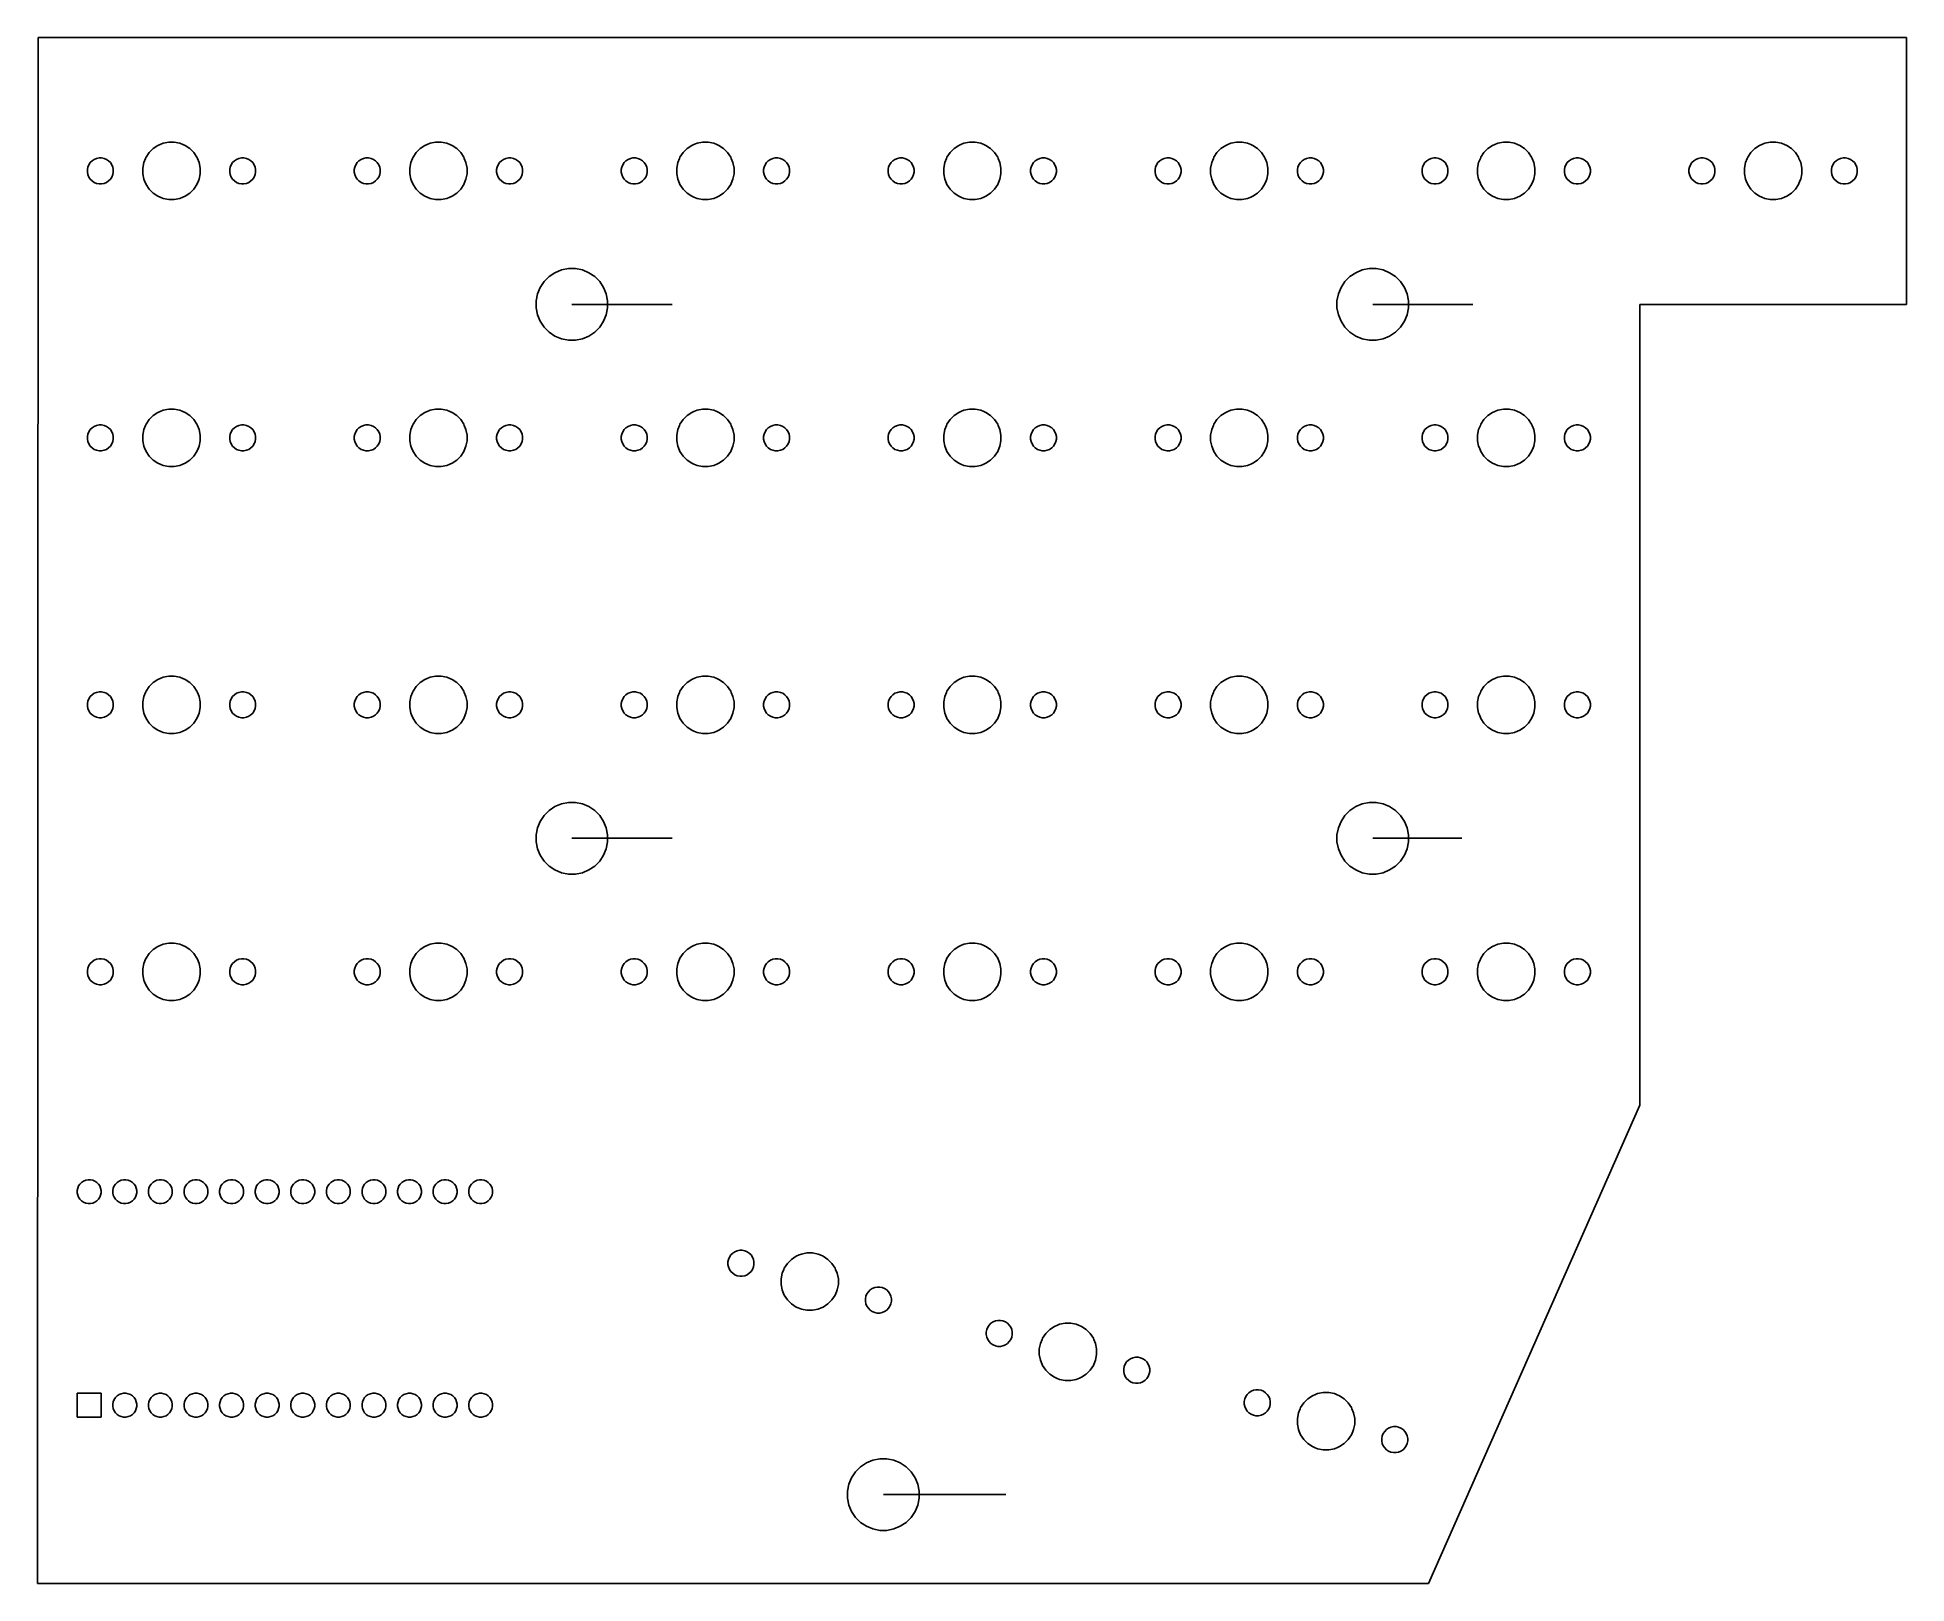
# Model space of a CAD drawing. Extents: x 74 to 207, y -150 to -40.
import ezdxf

# ---------------------------------------------------------------- set-up
doc = ezdxf.new("R2010")
doc.units = 0
doc.layers.add('BLACK', color=7, linetype='CONTINUOUS')

msp = doc.modelspace()

# ---------------------------------------------------------------- linework, layer by layer
at = {"layer": 'BLACK', "linetype": 'CONTINUOUS'}
for p, q in [((73.7729, -150.019), (73.8187, -39.6875)), ((73.8187, -39.6875), (207.169, -39.6875)), ((207.169, -39.6875), (207.169, -58.7375)), ((81.5316, -48.2439), (81.7554, -47.909)), ((81.7554, -47.909), (82.0402, -47.6241)), ((82.0402, -47.6241), (82.3751, -47.4003)), ((82.3751, -47.4003), (82.5293, -47.3365)), ((82.5293, -47.3365), (82.7473, -47.2462)), ((82.7473, -47.2462), (83.1423, -47.1676)), ((83.1423, -47.1676), (83.5452, -47.1676)), ((83.5452, -47.1676), (83.9402, -47.2462)), ((83.9402, -47.2462), (84.1582, -47.3365)), ((84.1582, -47.3365), (84.3124, -47.4003)), ((84.3124, -47.4003), (84.6473, -47.6241)), ((84.6473, -47.6241), (84.9321, -47.909)), ((84.9321, -47.909), (85.1559, -48.2439)), ((100.582, -48.2439), (100.805, -47.909)), ((100.805, -47.909), (101.09, -47.6241)), ((101.09, -47.6241), (101.425, -47.4003)), ((101.425, -47.4003), (101.579, -47.3365)), ((101.579, -47.3365), (101.797, -47.2462)), ((101.797, -47.2462), (102.192, -47.1676)), ((102.192, -47.1676), (102.595, -47.1676)), ((102.595, -47.1676), (102.99, -47.2462)), ((102.99, -47.2462), (103.208, -47.3365)), ((103.208, -47.3365), (103.362, -47.4003)), ((103.362, -47.4003), (103.697, -47.6241)), ((103.697, -47.6241), (103.982, -47.909)), ((103.982, -47.909), (104.206, -48.2439)), ((119.632, -48.2439), (119.855, -47.909)), ((119.855, -47.909), (120.14, -47.6241)), ((120.14, -47.6241), (120.475, -47.4003)), ((120.475, -47.4003), (120.629, -47.3365)), ((120.629, -47.3365), (120.847, -47.2462)), ((120.847, -47.2462), (121.242, -47.1676)), ((121.242, -47.1676), (121.645, -47.1676)), ((121.645, -47.1676), (122.04, -47.2462)), ((122.04, -47.2462), (122.258, -47.3365)), ((122.258, -47.3365), (122.412, -47.4003)), ((122.412, -47.4003), (122.747, -47.6241)), ((122.747, -47.6241), (123.032, -47.909)), ((123.032, -47.909), (123.256, -48.2439)), ((138.682, -48.2439), (138.905, -47.909)), ((138.905, -47.909), (139.19, -47.6241)), ((139.19, -47.6241), (139.525, -47.4003)), ((139.525, -47.4003), (139.679, -47.3365)), ((139.679, -47.3365), (139.897, -47.2462)), ((139.897, -47.2462), (140.292, -47.1676)), ((140.292, -47.1676), (140.695, -47.1676)), ((140.695, -47.1676), (141.09, -47.2462)), ((141.09, -47.2462), (141.308, -47.3365)), ((141.308, -47.3365), (141.462, -47.4003)), ((141.462, -47.4003), (141.797, -47.6241)), ((141.797, -47.6241), (142.082, -47.909)), ((142.082, -47.909), (142.306, -48.2439)), ((157.732, -48.2439), (157.955, -47.909)), ((157.955, -47.909), (158.24, -47.6241)), ((158.24, -47.6241), (158.575, -47.4003)), ((158.575, -47.4003), (158.729, -47.3365)), ((158.729, -47.3365), (158.947, -47.2462)), ((158.947, -47.2462), (159.342, -47.1676)), ((159.342, -47.1676), (159.745, -47.1676)), ((159.745, -47.1676), (160.14, -47.2462)), ((160.14, -47.2462), (160.358, -47.3365)), ((160.358, -47.3365), (160.512, -47.4003)), ((160.512, -47.4003), (160.847, -47.6241)), ((160.847, -47.6241), (161.132, -47.909)), ((161.132, -47.909), (161.356, -48.2439)), ((176.782, -48.2439), (177.005, -47.909)), ((177.005, -47.909), (177.29, -47.6241)), ((177.29, -47.6241), (177.625, -47.4003)), ((177.625, -47.4003), (177.779, -47.3365)), ((177.779, -47.3365), (177.997, -47.2462)), ((177.997, -47.2462), (178.392, -47.1676)), ((178.392, -47.1676), (178.795, -47.1676)), ((178.795, -47.1676), (179.19, -47.2462)), ((179.19, -47.2462), (179.408, -47.3365)), ((179.408, -47.3365), (179.562, -47.4003)), ((179.562, -47.4003), (179.897, -47.6241)), ((179.897, -47.6241), (180.182, -47.909)), ((180.182, -47.909), (180.406, -48.2439)), ((195.832, -48.2439), (196.055, -47.909)), ((196.055, -47.909), (196.34, -47.6241)), ((196.34, -47.6241), (196.675, -47.4003)), ((196.675, -47.4003), (196.829, -47.3365)), ((196.829, -47.3365), (197.047, -47.2462)), ((197.047, -47.2462), (197.442, -47.1676)), ((197.442, -47.1676), (197.845, -47.1676)), ((197.845, -47.1676), (198.24, -47.2462)), ((198.24, -47.2462), (198.458, -47.3365)), ((198.458, -47.3365), (198.612, -47.4003)), ((198.612, -47.4003), (198.947, -47.6241)), ((198.947, -47.6241), (199.232, -47.909)), ((199.232, -47.909), (199.456, -48.2439)), ((77.3377, -49.1213), (77.3733, -48.9424)), ((77.3377, -49.3037), (77.3377, -49.1213)), ((77.3733, -49.4826), (77.3377, -49.3037)), ((77.3733, -48.9424), (77.4431, -48.7739)), ((77.4431, -48.7739), (77.5445, -48.6222)), ((77.5445, -48.6222), (77.6735, -48.4932)), ((77.6735, -48.4932), (77.8251, -48.3919)), ((77.8251, -48.3919), (77.9936, -48.3221)), ((77.9936, -48.3221), (78.1725, -48.2865)), ((78.1725, -48.2865), (78.355, -48.2865)), ((78.355, -48.2865), (78.5339, -48.3221)), ((78.5339, -48.3221), (78.7024, -48.3919)), ((78.7024, -48.3919), (78.854, -48.4932)), ((78.854, -48.4932), (78.983, -48.6222)), ((78.983, -48.6222), (79.0844, -48.7739)), ((79.0844, -48.7739), (79.1542, -48.9424)), ((79.1542, -48.9424), (79.1897, -49.1213)), ((79.1897, -49.3037), (79.1542, -49.4826)), ((79.1897, -49.1213), (79.1897, -49.3037)), ((81.2989, -49.0111), (81.3774, -48.616)), ((81.2989, -49.4139), (81.2989, -49.0111)), ((81.3774, -48.616), (81.4992, -48.3221)), ((81.4992, -48.3221), (81.5316, -48.2439)), ((85.1559, -48.2439), (85.1883, -48.3221)), ((85.1883, -48.3221), (85.3101, -48.616)), ((85.3101, -48.616), (85.3886, -49.0111)), ((85.3886, -49.0111), (85.3886, -49.4139)), ((87.4977, -49.1213), (87.5333, -48.9424)), ((87.4977, -49.3037), (87.4977, -49.1213)), ((87.5333, -49.4826), (87.4977, -49.3037)), ((87.5333, -48.9424), (87.6031, -48.7739)), ((87.6031, -48.7739), (87.7045, -48.6222)), ((87.7045, -48.6222), (87.8335, -48.4932)), ((87.8335, -48.4932), (87.9851, -48.3919)), ((87.9851, -48.3919), (88.1536, -48.3221)), ((88.1536, -48.3221), (88.3325, -48.2865)), ((88.3325, -48.2865), (88.515, -48.2865)), ((88.515, -48.2865), (88.6939, -48.3221)), ((88.6939, -48.3221), (88.8624, -48.3919)), ((88.8624, -48.3919), (89.014, -48.4932)), ((89.014, -48.4932), (89.143, -48.6222)), ((89.143, -48.6222), (89.2444, -48.7739)), ((89.2444, -48.7739), (89.3142, -48.9424)), ((89.3142, -48.9424), (89.3498, -49.1213)), ((89.3498, -49.3037), (89.3142, -49.4826)), ((89.3498, -49.1213), (89.3498, -49.3037)), ((96.3877, -49.1213), (96.4233, -48.9424)), ((96.3877, -49.3037), (96.3877, -49.1213)), ((96.4233, -49.4826), (96.3877, -49.3037)), ((96.4233, -48.9424), (96.4931, -48.7739)), ((96.4931, -48.7739), (96.5945, -48.6222)), ((96.5945, -48.6222), (96.7235, -48.4932)), ((96.7235, -48.4932), (96.8751, -48.3919)), ((96.8751, -48.3919), (97.0436, -48.3221)), ((97.0436, -48.3221), (97.2225, -48.2865)), ((97.2225, -48.2865), (97.405, -48.2865)), ((97.405, -48.2865), (97.5839, -48.3221)), ((97.5839, -48.3221), (97.7524, -48.3919)), ((97.7524, -48.3919), (97.904, -48.4932)), ((97.904, -48.4932), (98.033, -48.6222)), ((98.033, -48.6222), (98.1344, -48.7739)), ((98.1344, -48.7739), (98.2042, -48.9424)), ((98.2042, -48.9424), (98.2398, -49.1213)), ((98.2398, -49.3037), (98.2042, -49.4826)), ((98.2398, -49.1213), (98.2398, -49.3037)), ((100.349, -49.0111), (100.427, -48.616)), ((100.349, -49.4139), (100.349, -49.0111)), ((100.427, -48.616), (100.549, -48.3221)), ((100.549, -48.3221), (100.582, -48.2439)), ((104.206, -48.2439), (104.238, -48.3221)), ((104.238, -48.3221), (104.36, -48.616)), ((104.36, -48.616), (104.439, -49.0111)), ((104.439, -49.0111), (104.439, -49.4139)), ((106.548, -49.1213), (106.583, -48.9424)), ((106.548, -49.3037), (106.548, -49.1213)), ((106.583, -49.4826), (106.548, -49.3037)), ((106.583, -48.9424), (106.653, -48.7739)), ((106.653, -48.7739), (106.754, -48.6222)), ((106.754, -48.6222), (106.883, -48.4932)), ((106.883, -48.4932), (107.035, -48.3919)), ((107.035, -48.3919), (107.204, -48.3221)), ((107.204, -48.3221), (107.383, -48.2865)), ((107.383, -48.2865), (107.565, -48.2865)), ((107.565, -48.2865), (107.744, -48.3221)), ((107.744, -48.3221), (107.912, -48.3919)), ((107.912, -48.3919), (108.064, -48.4932)), ((108.064, -48.4932), (108.193, -48.6222)), ((108.193, -48.6222), (108.294, -48.7739)), ((108.294, -48.7739), (108.364, -48.9424)), ((108.364, -48.9424), (108.4, -49.1213)), ((108.4, -49.3037), (108.364, -49.4826)), ((108.4, -49.1213), (108.4, -49.3037)), ((115.438, -49.1213), (115.473, -48.9424)), ((115.438, -49.3037), (115.438, -49.1213)), ((115.473, -49.4826), (115.438, -49.3037)), ((115.473, -48.9424), (115.543, -48.7739)), ((115.543, -48.7739), (115.644, -48.6222)), ((115.644, -48.6222), (115.773, -48.4932)), ((115.773, -48.4932), (115.925, -48.3919)), ((115.925, -48.3919), (116.094, -48.3221)), ((116.094, -48.3221), (116.273, -48.2865)), ((116.273, -48.2865), (116.455, -48.2865)), ((116.455, -48.2865), (116.634, -48.3221)), ((116.634, -48.3221), (116.802, -48.3919)), ((116.802, -48.3919), (116.954, -48.4932)), ((116.954, -48.4932), (117.083, -48.6222)), ((117.083, -48.6222), (117.184, -48.7739)), ((117.184, -48.7739), (117.254, -48.9424)), ((117.254, -48.9424), (117.29, -49.1213)), ((117.29, -49.3037), (117.254, -49.4826)), ((117.29, -49.1213), (117.29, -49.3037)), ((119.399, -49.0111), (119.477, -48.616)), ((119.399, -49.4139), (119.399, -49.0111)), ((119.477, -48.616), (119.599, -48.3221)), ((119.599, -48.3221), (119.632, -48.2439)), ((123.256, -48.2439), (123.288, -48.3221)), ((123.288, -48.3221), (123.41, -48.616)), ((123.41, -48.616), (123.489, -49.0111)), ((123.489, -49.0111), (123.489, -49.4139)), ((125.598, -49.1213), (125.633, -48.9424)), ((125.598, -49.3037), (125.598, -49.1213)), ((125.633, -49.4826), (125.598, -49.3037)), ((125.633, -48.9424), (125.703, -48.7739)), ((125.703, -48.7739), (125.804, -48.6222)), ((125.804, -48.6222), (125.933, -48.4932)), ((125.933, -48.4932), (126.085, -48.3919)), ((126.085, -48.3919), (126.254, -48.3221)), ((126.254, -48.3221), (126.433, -48.2865)), ((126.433, -48.2865), (126.615, -48.2865)), ((126.615, -48.2865), (126.794, -48.3221)), ((126.794, -48.3221), (126.962, -48.3919)), ((126.962, -48.3919), (127.114, -48.4932)), ((127.114, -48.4932), (127.243, -48.6222)), ((127.243, -48.6222), (127.344, -48.7739)), ((127.344, -48.7739), (127.414, -48.9424)), ((127.414, -48.9424), (127.45, -49.1213)), ((127.45, -49.3037), (127.414, -49.4826)), ((127.45, -49.1213), (127.45, -49.3037)), ((134.488, -49.1213), (134.523, -48.9424)), ((134.488, -49.3037), (134.488, -49.1213)), ((134.523, -49.4826), (134.488, -49.3037)), ((134.523, -48.9424), (134.593, -48.7739)), ((134.593, -48.7739), (134.694, -48.6222)), ((134.694, -48.6222), (134.823, -48.4932)), ((134.823, -48.4932), (134.975, -48.3919)), ((134.975, -48.3919), (135.144, -48.3221)), ((135.144, -48.3221), (135.323, -48.2865)), ((135.323, -48.2865), (135.505, -48.2865)), ((135.505, -48.2865), (135.684, -48.3221)), ((135.684, -48.3221), (135.852, -48.3919)), ((135.852, -48.3919), (136.004, -48.4932)), ((136.004, -48.4932), (136.133, -48.6222)), ((136.133, -48.6222), (136.234, -48.7739)), ((136.234, -48.7739), (136.304, -48.9424)), ((136.304, -48.9424), (136.34, -49.1213)), ((136.34, -49.3037), (136.304, -49.4826)), ((136.34, -49.1213), (136.34, -49.3037)), ((138.449, -49.0111), (138.527, -48.616)), ((138.449, -49.4139), (138.449, -49.0111)), ((138.527, -48.616), (138.649, -48.3221)), ((138.649, -48.3221), (138.682, -48.2439)), ((142.306, -48.2439), (142.338, -48.3221)), ((142.338, -48.3221), (142.46, -48.616)), ((142.46, -48.616), (142.539, -49.0111)), ((142.539, -49.0111), (142.539, -49.4139)), ((144.648, -49.1213), (144.683, -48.9424)), ((144.648, -49.3037), (144.648, -49.1213)), ((144.683, -49.4826), (144.648, -49.3037)), ((144.683, -48.9424), (144.753, -48.7739)), ((144.753, -48.7739), (144.854, -48.6222)), ((144.854, -48.6222), (144.983, -48.4932)), ((144.983, -48.4932), (145.135, -48.3919)), ((145.135, -48.3919), (145.304, -48.3221)), ((145.304, -48.3221), (145.483, -48.2865)), ((145.483, -48.2865), (145.665, -48.2865)), ((145.665, -48.2865), (145.844, -48.3221)), ((145.844, -48.3221), (146.012, -48.3919)), ((146.012, -48.3919), (146.164, -48.4932)), ((146.164, -48.4932), (146.293, -48.6222)), ((146.293, -48.6222), (146.394, -48.7739)), ((146.394, -48.7739), (146.464, -48.9424)), ((146.464, -48.9424), (146.5, -49.1213)), ((146.5, -49.3037), (146.464, -49.4826)), ((146.5, -49.1213), (146.5, -49.3037)), ((153.538, -49.1213), (153.573, -48.9424)), ((153.538, -49.3037), (153.538, -49.1213)), ((153.573, -49.4826), (153.538, -49.3037)), ((153.573, -48.9424), (153.643, -48.7739)), ((153.643, -48.7739), (153.744, -48.6222)), ((153.744, -48.6222), (153.873, -48.4932)), ((153.873, -48.4932), (154.025, -48.3919)), ((154.025, -48.3919), (154.194, -48.3221)), ((154.194, -48.3221), (154.373, -48.2865)), ((154.373, -48.2865), (154.555, -48.2865)), ((154.555, -48.2865), (154.734, -48.3221)), ((154.734, -48.3221), (154.902, -48.3919)), ((154.902, -48.3919), (155.054, -48.4932)), ((155.054, -48.4932), (155.183, -48.6222)), ((155.183, -48.6222), (155.284, -48.7739)), ((155.284, -48.7739), (155.354, -48.9424)), ((155.354, -48.9424), (155.39, -49.1213)), ((155.39, -49.3037), (155.354, -49.4826)), ((155.39, -49.1213), (155.39, -49.3037)), ((157.499, -49.0111), (157.577, -48.616)), ((157.499, -49.4139), (157.499, -49.0111)), ((157.577, -48.616), (157.699, -48.3221)), ((157.699, -48.3221), (157.732, -48.2439)), ((161.356, -48.2439), (161.388, -48.3221)), ((161.388, -48.3221), (161.51, -48.616)), ((161.51, -48.616), (161.589, -49.0111)), ((161.589, -49.0111), (161.589, -49.4139)), ((163.698, -49.1213), (163.733, -48.9424)), ((163.698, -49.3037), (163.698, -49.1213)), ((163.733, -49.4826), (163.698, -49.3037)), ((163.733, -48.9424), (163.803, -48.7739)), ((163.803, -48.7739), (163.904, -48.6222)), ((163.904, -48.6222), (164.033, -48.4932)), ((164.033, -48.4932), (164.185, -48.3919)), ((164.185, -48.3919), (164.354, -48.3221)), ((164.354, -48.3221), (164.533, -48.2865)), ((164.533, -48.2865), (164.715, -48.2865)), ((164.715, -48.2865), (164.894, -48.3221)), ((164.894, -48.3221), (165.062, -48.3919)), ((165.062, -48.3919), (165.214, -48.4932)), ((165.214, -48.4932), (165.343, -48.6222)), ((165.343, -48.6222), (165.444, -48.7739)), ((165.444, -48.7739), (165.514, -48.9424)), ((165.514, -48.9424), (165.55, -49.1213)), ((165.55, -49.3037), (165.514, -49.4826)), ((165.55, -49.1213), (165.55, -49.3037)), ((172.588, -49.1213), (172.623, -48.9424)), ((172.588, -49.3037), (172.588, -49.1213)), ((172.623, -49.4826), (172.588, -49.3037)), ((172.623, -48.9424), (172.693, -48.7739)), ((172.693, -48.7739), (172.794, -48.6222)), ((172.794, -48.6222), (172.923, -48.4932)), ((172.923, -48.4932), (173.075, -48.3919)), ((173.075, -48.3919), (173.244, -48.3221)), ((173.244, -48.3221), (173.423, -48.2865)), ((173.423, -48.2865), (173.605, -48.2865)), ((173.605, -48.2865), (173.784, -48.3221)), ((173.784, -48.3221), (173.952, -48.3919)), ((173.952, -48.3919), (174.104, -48.4932)), ((174.104, -48.4932), (174.233, -48.6222)), ((174.233, -48.6222), (174.334, -48.7739)), ((174.334, -48.7739), (174.404, -48.9424)), ((174.404, -48.9424), (174.44, -49.1213)), ((174.44, -49.3037), (174.404, -49.4826)), ((174.44, -49.1213), (174.44, -49.3037)), ((176.549, -49.0111), (176.627, -48.616)), ((176.549, -49.4139), (176.549, -49.0111)), ((176.627, -48.616), (176.749, -48.3221)), ((176.749, -48.3221), (176.782, -48.2439)), ((180.406, -48.2439), (180.438, -48.3221)), ((180.438, -48.3221), (180.56, -48.616)), ((180.56, -48.616), (180.639, -49.0111)), ((180.639, -49.0111), (180.639, -49.4139)), ((182.748, -49.1213), (182.783, -48.9424)), ((182.748, -49.3037), (182.748, -49.1213)), ((182.783, -49.4826), (182.748, -49.3037)), ((182.783, -48.9424), (182.853, -48.7739)), ((182.853, -48.7739), (182.954, -48.6222)), ((182.954, -48.6222), (183.083, -48.4932)), ((183.083, -48.4932), (183.235, -48.3919)), ((183.235, -48.3919), (183.404, -48.3221)), ((183.404, -48.3221), (183.583, -48.2865)), ((183.583, -48.2865), (183.765, -48.2865)), ((183.765, -48.2865), (183.944, -48.3221)), ((183.944, -48.3221), (184.112, -48.3919)), ((184.112, -48.3919), (184.264, -48.4932)), ((184.264, -48.4932), (184.393, -48.6222)), ((184.393, -48.6222), (184.494, -48.7739)), ((184.494, -48.7739), (184.564, -48.9424)), ((184.564, -48.9424), (184.6, -49.1213)), ((184.6, -49.3037), (184.564, -49.4826)), ((184.6, -49.1213), (184.6, -49.3037)), ((191.638, -49.1213), (191.673, -48.9424)), ((191.638, -49.3037), (191.638, -49.1213)), ((191.673, -49.4826), (191.638, -49.3037)), ((191.673, -48.9424), (191.743, -48.7739)), ((191.743, -48.7739), (191.844, -48.6222)), ((191.844, -48.6222), (191.973, -48.4932)), ((191.973, -48.4932), (192.125, -48.3919)), ((192.125, -48.3919), (192.294, -48.3221)), ((192.294, -48.3221), (192.473, -48.2865)), ((192.473, -48.2865), (192.655, -48.2865)), ((192.655, -48.2865), (192.834, -48.3221)), ((192.834, -48.3221), (193.002, -48.3919)), ((193.002, -48.3919), (193.154, -48.4932)), ((193.154, -48.4932), (193.283, -48.6222)), ((193.283, -48.6222), (193.384, -48.7739)), ((193.384, -48.7739), (193.454, -48.9424)), ((193.454, -48.9424), (193.49, -49.1213)), ((193.49, -49.3037), (193.454, -49.4826)), ((193.49, -49.1213), (193.49, -49.3037)), ((195.599, -49.0111), (195.677, -48.616)), ((195.599, -49.4139), (195.599, -49.0111)), ((195.677, -48.616), (195.799, -48.3221)), ((195.799, -48.3221), (195.832, -48.2439)), ((199.456, -48.2439), (199.488, -48.3221)), ((199.488, -48.3221), (199.61, -48.616)), ((199.61, -48.616), (199.689, -49.0111)), ((199.689, -49.0111), (199.689, -49.4139)), ((201.798, -49.1213), (201.833, -48.9424)), ((201.798, -49.3037), (201.798, -49.1213)), ((201.833, -49.4826), (201.798, -49.3037)), ((201.833, -48.9424), (201.903, -48.7739)), ((201.903, -48.7739), (202.004, -48.6222)), ((202.004, -48.6222), (202.133, -48.4932)), ((202.133, -48.4932), (202.285, -48.3919)), ((202.285, -48.3919), (202.454, -48.3221)), ((202.454, -48.3221), (202.633, -48.2865)), ((202.633, -48.2865), (202.815, -48.2865)), ((202.815, -48.2865), (202.994, -48.3221)), ((202.994, -48.3221), (203.162, -48.3919)), ((203.162, -48.3919), (203.314, -48.4932)), ((203.314, -48.4932), (203.443, -48.6222)), ((203.443, -48.6222), (203.544, -48.7739)), ((203.544, -48.7739), (203.614, -48.9424)), ((203.614, -48.9424), (203.65, -49.1213)), ((203.65, -49.3037), (203.614, -49.4826)), ((203.65, -49.1213), (203.65, -49.3037)), ((77.4431, -49.6511), (77.3733, -49.4826)), ((77.5445, -49.8028), (77.4431, -49.6511)), ((77.6735, -49.9318), (77.5445, -49.8028)), ((77.8251, -50.0331), (77.6735, -49.9318)), ((77.9936, -50.1029), (77.8251, -50.0331)), ((78.1725, -50.1385), (77.9936, -50.1029)), ((78.355, -50.1385), (78.1725, -50.1385)), ((78.5339, -50.1029), (78.355, -50.1385)), ((78.7024, -50.0331), (78.5339, -50.1029)), ((78.854, -49.9318), (78.7024, -50.0331)), ((78.983, -49.8028), (78.854, -49.9318)), ((79.0844, -49.6511), (78.983, -49.8028)), ((79.1542, -49.4826), (79.0844, -49.6511)), ((81.3774, -49.809), (81.2989, -49.4139)), ((81.4283, -49.9318), (81.3774, -49.809)), ((81.5316, -50.1811), (81.4283, -49.9318)), ((81.7554, -50.516), (81.5316, -50.1811)), ((82.0402, -50.8009), (81.7554, -50.516)), ((84.9321, -50.516), (84.6473, -50.8009)), ((85.1559, -50.1811), (84.9321, -50.516)), ((85.2592, -49.9318), (85.1559, -50.1811)), ((85.3101, -49.809), (85.2592, -49.9318)), ((85.3886, -49.4139), (85.3101, -49.809)), ((87.6031, -49.6511), (87.5333, -49.4826)), ((87.7045, -49.8028), (87.6031, -49.6511)), ((87.8335, -49.9318), (87.7045, -49.8028)), ((87.9851, -50.0331), (87.8335, -49.9318)), ((88.1536, -50.1029), (87.9851, -50.0331)), ((88.3325, -50.1385), (88.1536, -50.1029)), ((88.515, -50.1385), (88.3325, -50.1385)), ((88.6939, -50.1029), (88.515, -50.1385)), ((88.8624, -50.0331), (88.6939, -50.1029)), ((89.014, -49.9318), (88.8624, -50.0331)), ((89.143, -49.8028), (89.014, -49.9318)), ((89.2444, -49.6511), (89.143, -49.8028)), ((89.3142, -49.4826), (89.2444, -49.6511)), ((96.4931, -49.6511), (96.4233, -49.4826)), ((96.5945, -49.8028), (96.4931, -49.6511)), ((96.7235, -49.9318), (96.5945, -49.8028)), ((96.8751, -50.0331), (96.7235, -49.9318)), ((97.0436, -50.1029), (96.8751, -50.0331)), ((97.2225, -50.1385), (97.0436, -50.1029)), ((97.405, -50.1385), (97.2225, -50.1385)), ((97.5839, -50.1029), (97.405, -50.1385)), ((97.7524, -50.0331), (97.5839, -50.1029)), ((97.904, -49.9318), (97.7524, -50.0331)), ((98.033, -49.8028), (97.904, -49.9318)), ((98.1344, -49.6511), (98.033, -49.8028)), ((98.2042, -49.4826), (98.1344, -49.6511)), ((100.427, -49.809), (100.349, -49.4139)), ((100.478, -49.9318), (100.427, -49.809)), ((100.582, -50.1811), (100.478, -49.9318)), ((100.805, -50.516), (100.582, -50.1811)), ((101.09, -50.8009), (100.805, -50.516)), ((103.982, -50.516), (103.697, -50.8009)), ((104.206, -50.1811), (103.982, -50.516)), ((104.309, -49.9318), (104.206, -50.1811)), ((104.36, -49.809), (104.309, -49.9318)), ((104.439, -49.4139), (104.36, -49.809)), ((106.653, -49.6511), (106.583, -49.4826)), ((106.754, -49.8028), (106.653, -49.6511)), ((106.883, -49.9318), (106.754, -49.8028)), ((107.035, -50.0331), (106.883, -49.9318)), ((107.204, -50.1029), (107.035, -50.0331)), ((107.383, -50.1385), (107.204, -50.1029)), ((107.565, -50.1385), (107.383, -50.1385)), ((107.744, -50.1029), (107.565, -50.1385)), ((107.912, -50.0331), (107.744, -50.1029)), ((108.064, -49.9318), (107.912, -50.0331)), ((108.193, -49.8028), (108.064, -49.9318)), ((108.294, -49.6511), (108.193, -49.8028)), ((108.364, -49.4826), (108.294, -49.6511)), ((115.543, -49.6511), (115.473, -49.4826)), ((115.644, -49.8028), (115.543, -49.6511)), ((115.773, -49.9318), (115.644, -49.8028)), ((115.925, -50.0331), (115.773, -49.9318)), ((116.094, -50.1029), (115.925, -50.0331)), ((116.273, -50.1385), (116.094, -50.1029)), ((116.455, -50.1385), (116.273, -50.1385)), ((116.634, -50.1029), (116.455, -50.1385)), ((116.802, -50.0331), (116.634, -50.1029)), ((116.954, -49.9318), (116.802, -50.0331)), ((117.083, -49.8028), (116.954, -49.9318)), ((117.184, -49.6511), (117.083, -49.8028)), ((117.254, -49.4826), (117.184, -49.6511)), ((119.477, -49.809), (119.399, -49.4139)), ((119.528, -49.9318), (119.477, -49.809)), ((119.632, -50.1811), (119.528, -49.9318)), ((119.855, -50.516), (119.632, -50.1811)), ((120.14, -50.8009), (119.855, -50.516)), ((123.032, -50.516), (122.747, -50.8009)), ((123.256, -50.1811), (123.032, -50.516)), ((123.359, -49.9318), (123.256, -50.1811)), ((123.41, -49.809), (123.359, -49.9318)), ((123.489, -49.4139), (123.41, -49.809)), ((125.703, -49.6511), (125.633, -49.4826)), ((125.804, -49.8028), (125.703, -49.6511)), ((125.933, -49.9318), (125.804, -49.8028)), ((126.085, -50.0331), (125.933, -49.9318)), ((126.254, -50.1029), (126.085, -50.0331)), ((126.433, -50.1385), (126.254, -50.1029)), ((126.615, -50.1385), (126.433, -50.1385)), ((126.794, -50.1029), (126.615, -50.1385)), ((126.962, -50.0331), (126.794, -50.1029)), ((127.114, -49.9318), (126.962, -50.0331)), ((127.243, -49.8028), (127.114, -49.9318)), ((127.344, -49.6511), (127.243, -49.8028)), ((127.414, -49.4826), (127.344, -49.6511)), ((134.593, -49.6511), (134.523, -49.4826)), ((134.694, -49.8028), (134.593, -49.6511)), ((134.823, -49.9318), (134.694, -49.8028)), ((134.975, -50.0331), (134.823, -49.9318)), ((135.144, -50.1029), (134.975, -50.0331)), ((135.323, -50.1385), (135.144, -50.1029)), ((135.505, -50.1385), (135.323, -50.1385)), ((135.684, -50.1029), (135.505, -50.1385)), ((135.852, -50.0331), (135.684, -50.1029)), ((136.004, -49.9318), (135.852, -50.0331)), ((136.133, -49.8028), (136.004, -49.9318)), ((136.234, -49.6511), (136.133, -49.8028)), ((136.304, -49.4826), (136.234, -49.6511)), ((138.527, -49.809), (138.449, -49.4139)), ((138.578, -49.9318), (138.527, -49.809)), ((138.682, -50.1811), (138.578, -49.9318)), ((138.905, -50.516), (138.682, -50.1811)), ((139.19, -50.8009), (138.905, -50.516)), ((142.082, -50.516), (141.797, -50.8009)), ((142.306, -50.1811), (142.082, -50.516)), ((142.409, -49.9318), (142.306, -50.1811)), ((142.46, -49.809), (142.409, -49.9318)), ((142.539, -49.4139), (142.46, -49.809)), ((144.753, -49.6511), (144.683, -49.4826)), ((144.854, -49.8028), (144.753, -49.6511)), ((144.983, -49.9318), (144.854, -49.8028)), ((145.135, -50.0331), (144.983, -49.9318)), ((145.304, -50.1029), (145.135, -50.0331)), ((145.483, -50.1385), (145.304, -50.1029)), ((145.665, -50.1385), (145.483, -50.1385)), ((145.844, -50.1029), (145.665, -50.1385)), ((146.012, -50.0331), (145.844, -50.1029)), ((146.164, -49.9318), (146.012, -50.0331)), ((146.293, -49.8028), (146.164, -49.9318)), ((146.394, -49.6511), (146.293, -49.8028)), ((146.464, -49.4826), (146.394, -49.6511)), ((153.643, -49.6511), (153.573, -49.4826)), ((153.744, -49.8028), (153.643, -49.6511)), ((153.873, -49.9318), (153.744, -49.8028)), ((154.025, -50.0331), (153.873, -49.9318)), ((154.194, -50.1029), (154.025, -50.0331)), ((154.373, -50.1385), (154.194, -50.1029)), ((154.555, -50.1385), (154.373, -50.1385)), ((154.734, -50.1029), (154.555, -50.1385)), ((154.902, -50.0331), (154.734, -50.1029)), ((155.054, -49.9318), (154.902, -50.0331)), ((155.183, -49.8028), (155.054, -49.9318)), ((155.284, -49.6511), (155.183, -49.8028)), ((155.354, -49.4826), (155.284, -49.6511)), ((157.577, -49.809), (157.499, -49.4139)), ((157.628, -49.9318), (157.577, -49.809)), ((157.732, -50.1811), (157.628, -49.9318)), ((157.955, -50.516), (157.732, -50.1811)), ((158.24, -50.8009), (157.955, -50.516)), ((161.132, -50.516), (160.847, -50.8009)), ((161.356, -50.1811), (161.132, -50.516)), ((161.459, -49.9318), (161.356, -50.1811)), ((161.51, -49.809), (161.459, -49.9318)), ((161.589, -49.4139), (161.51, -49.809)), ((163.803, -49.6511), (163.733, -49.4826)), ((163.904, -49.8028), (163.803, -49.6511)), ((164.033, -49.9318), (163.904, -49.8028)), ((164.185, -50.0331), (164.033, -49.9318)), ((164.354, -50.1029), (164.185, -50.0331)), ((164.533, -50.1385), (164.354, -50.1029)), ((164.715, -50.1385), (164.533, -50.1385)), ((164.894, -50.1029), (164.715, -50.1385)), ((165.062, -50.0331), (164.894, -50.1029)), ((165.214, -49.9318), (165.062, -50.0331)), ((165.343, -49.8028), (165.214, -49.9318)), ((165.444, -49.6511), (165.343, -49.8028)), ((165.514, -49.4826), (165.444, -49.6511)), ((172.693, -49.6511), (172.623, -49.4826)), ((172.794, -49.8028), (172.693, -49.6511)), ((172.923, -49.9318), (172.794, -49.8028)), ((173.075, -50.0331), (172.923, -49.9318)), ((173.244, -50.1029), (173.075, -50.0331)), ((173.423, -50.1385), (173.244, -50.1029)), ((173.605, -50.1385), (173.423, -50.1385)), ((173.784, -50.1029), (173.605, -50.1385)), ((173.952, -50.0331), (173.784, -50.1029)), ((174.104, -49.9318), (173.952, -50.0331)), ((174.233, -49.8028), (174.104, -49.9318)), ((174.334, -49.6511), (174.233, -49.8028)), ((174.404, -49.4826), (174.334, -49.6511)), ((176.627, -49.809), (176.549, -49.4139)), ((176.678, -49.9318), (176.627, -49.809)), ((176.782, -50.1811), (176.678, -49.9318)), ((177.005, -50.516), (176.782, -50.1811)), ((177.29, -50.8009), (177.005, -50.516)), ((180.182, -50.516), (179.897, -50.8009)), ((180.406, -50.1811), (180.182, -50.516)), ((180.509, -49.9318), (180.406, -50.1811)), ((180.56, -49.809), (180.509, -49.9318)), ((180.639, -49.4139), (180.56, -49.809)), ((182.853, -49.6511), (182.783, -49.4826)), ((182.954, -49.8028), (182.853, -49.6511)), ((183.083, -49.9318), (182.954, -49.8028)), ((183.235, -50.0331), (183.083, -49.9318)), ((183.404, -50.1029), (183.235, -50.0331)), ((183.583, -50.1385), (183.404, -50.1029)), ((183.765, -50.1385), (183.583, -50.1385)), ((183.944, -50.1029), (183.765, -50.1385)), ((184.112, -50.0331), (183.944, -50.1029)), ((184.264, -49.9318), (184.112, -50.0331)), ((184.393, -49.8028), (184.264, -49.9318)), ((184.494, -49.6511), (184.393, -49.8028)), ((184.564, -49.4826), (184.494, -49.6511)), ((191.743, -49.6511), (191.673, -49.4826)), ((191.844, -49.8028), (191.743, -49.6511)), ((191.973, -49.9318), (191.844, -49.8028)), ((192.125, -50.0331), (191.973, -49.9318)), ((192.294, -50.1029), (192.125, -50.0331)), ((192.473, -50.1385), (192.294, -50.1029)), ((192.655, -50.1385), (192.473, -50.1385)), ((192.834, -50.1029), (192.655, -50.1385)), ((193.002, -50.0331), (192.834, -50.1029)), ((193.154, -49.9318), (193.002, -50.0331)), ((193.283, -49.8028), (193.154, -49.9318)), ((193.384, -49.6511), (193.283, -49.8028)), ((193.454, -49.4826), (193.384, -49.6511)), ((195.677, -49.809), (195.599, -49.4139)), ((195.728, -49.9318), (195.677, -49.809)), ((195.832, -50.1811), (195.728, -49.9318)), ((196.055, -50.516), (195.832, -50.1811)), ((196.34, -50.8009), (196.055, -50.516)), ((199.232, -50.516), (198.947, -50.8009)), ((199.456, -50.1811), (199.232, -50.516)), ((199.559, -49.9318), (199.456, -50.1811)), ((199.61, -49.809), (199.559, -49.9318)), ((199.689, -49.4139), (199.61, -49.809)), ((201.903, -49.6511), (201.833, -49.4826)), ((202.004, -49.8028), (201.903, -49.6511)), ((202.133, -49.9318), (202.004, -49.8028)), ((202.285, -50.0331), (202.133, -49.9318)), ((202.454, -50.1029), (202.285, -50.0331)), ((202.633, -50.1385), (202.454, -50.1029)), ((202.815, -50.1385), (202.633, -50.1385)), ((202.994, -50.1029), (202.815, -50.1385)), ((203.162, -50.0331), (202.994, -50.1029)), ((203.314, -49.9318), (203.162, -50.0331)), ((203.443, -49.8028), (203.314, -49.9318)), ((203.544, -49.6511), (203.443, -49.8028)), ((203.614, -49.4826), (203.544, -49.6511)), ((82.3751, -51.0247), (82.0402, -50.8009)), ((82.5293, -51.0885), (82.3751, -51.0247)), ((82.7473, -51.1788), (82.5293, -51.0885)), ((83.1423, -51.2574), (82.7473, -51.1788)), ((83.5452, -51.2574), (83.1423, -51.2574)), ((83.9402, -51.1788), (83.5452, -51.2574)), ((84.1582, -51.0885), (83.9402, -51.1788)), ((84.3124, -51.0247), (84.1582, -51.0885)), ((84.6473, -50.8009), (84.3124, -51.0247)), ((101.425, -51.0247), (101.09, -50.8009)), ((101.579, -51.0885), (101.425, -51.0247)), ((101.797, -51.1788), (101.579, -51.0885)), ((102.192, -51.2574), (101.797, -51.1788)), ((102.595, -51.2574), (102.192, -51.2574)), ((102.99, -51.1788), (102.595, -51.2574)), ((103.208, -51.0885), (102.99, -51.1788)), ((103.362, -51.0247), (103.208, -51.0885)), ((103.697, -50.8009), (103.362, -51.0247)), ((120.475, -51.0247), (120.14, -50.8009)), ((120.629, -51.0885), (120.475, -51.0247)), ((120.847, -51.1788), (120.629, -51.0885)), ((121.242, -51.2574), (120.847, -51.1788)), ((121.645, -51.2574), (121.242, -51.2574)), ((122.04, -51.1788), (121.645, -51.2574)), ((122.258, -51.0885), (122.04, -51.1788)), ((122.412, -51.0247), (122.258, -51.0885)), ((122.747, -50.8009), (122.412, -51.0247)), ((139.525, -51.0247), (139.19, -50.8009)), ((139.679, -51.0885), (139.525, -51.0247)), ((139.897, -51.1788), (139.679, -51.0885)), ((140.292, -51.2574), (139.897, -51.1788)), ((140.695, -51.2574), (140.292, -51.2574)), ((141.09, -51.1788), (140.695, -51.2574)), ((141.308, -51.0885), (141.09, -51.1788)), ((141.462, -51.0247), (141.308, -51.0885)), ((141.797, -50.8009), (141.462, -51.0247)), ((158.575, -51.0247), (158.24, -50.8009)), ((158.729, -51.0885), (158.575, -51.0247)), ((158.947, -51.1788), (158.729, -51.0885)), ((159.342, -51.2574), (158.947, -51.1788)), ((159.745, -51.2574), (159.342, -51.2574)), ((160.14, -51.1788), (159.745, -51.2574)), ((160.358, -51.0885), (160.14, -51.1788)), ((160.512, -51.0247), (160.358, -51.0885)), ((160.847, -50.8009), (160.512, -51.0247)), ((177.625, -51.0247), (177.29, -50.8009)), ((177.779, -51.0885), (177.625, -51.0247)), ((177.997, -51.1788), (177.779, -51.0885)), ((178.392, -51.2574), (177.997, -51.1788)), ((178.795, -51.2574), (178.392, -51.2574)), ((179.19, -51.1788), (178.795, -51.2574)), ((179.408, -51.0885), (179.19, -51.1788)), ((179.562, -51.0247), (179.408, -51.0885)), ((179.897, -50.8009), (179.562, -51.0247)), ((196.675, -51.0247), (196.34, -50.8009)), ((196.829, -51.0885), (196.675, -51.0247)), ((197.047, -51.1788), (196.829, -51.0885)), ((197.442, -51.2574), (197.047, -51.1788)), ((197.845, -51.2574), (197.442, -51.2574)), ((198.24, -51.1788), (197.845, -51.2574)), ((198.458, -51.0885), (198.24, -51.1788)), ((198.612, -51.0247), (198.458, -51.0885)), ((198.947, -50.8009), (198.612, -51.0247)), ((109.658, -57.5291), (109.937, -57.1113)), ((109.937, -57.1113), (110.293, -56.756)), ((110.293, -56.756), (110.71, -56.4768)), ((110.71, -56.4768), (111.175, -56.2845)), ((110.71, -56.4768), (110.71, -56.4768)), ((111.175, -56.2845), (111.667, -56.1865)), ((111.667, -56.1865), (112.17, -56.1865)), ((112.17, -56.1865), (112.663, -56.2845)), ((112.663, -56.2845), (113.127, -56.4768)), ((113.127, -56.4768), (113.127, -56.4768)), ((113.127, -56.4768), (113.545, -56.756)), ((113.545, -56.756), (113.9, -57.1113)), ((113.9, -57.1113), (114.179, -57.5291)), ((166.808, -57.5291), (167.087, -57.1113)), ((167.087, -57.1113), (167.443, -56.756)), ((167.443, -56.756), (167.86, -56.4768)), ((167.86, -56.4768), (168.325, -56.2845)), ((167.86, -56.4768), (167.86, -56.4768)), ((168.325, -56.2845), (168.817, -56.1865)), ((168.817, -56.1865), (169.32, -56.1865)), ((169.32, -56.1865), (169.813, -56.2845)), ((169.813, -56.2845), (170.277, -56.4768)), ((170.277, -56.4768), (170.277, -56.4768)), ((170.277, -56.4768), (170.695, -56.756)), ((170.695, -56.756), (171.05, -57.1113)), ((171.05, -57.1113), (171.329, -57.5291)), ((109.368, -58.4862), (109.466, -57.9934)), ((109.368, -58.9888), (109.368, -58.4862)), ((109.466, -57.9934), (109.658, -57.5291)), ((109.658, -57.5291), (109.658, -57.5291)), ((114.179, -57.5291), (114.179, -57.5291)), ((114.179, -57.5291), (114.372, -57.9934)), ((114.372, -57.9934), (114.47, -58.4862)), ((114.47, -58.4862), (114.47, -58.9888)), ((166.518, -58.4862), (166.616, -57.9934)), ((166.518, -58.9888), (166.518, -58.4862)), ((166.616, -57.9934), (166.808, -57.5291)), ((166.808, -57.5291), (166.808, -57.5291)), ((171.329, -57.5291), (171.329, -57.5291)), ((171.329, -57.5291), (171.522, -57.9934)), ((171.522, -57.9934), (171.62, -58.4862)), ((171.62, -58.4862), (171.62, -58.9888)), ((109.466, -59.4816), (109.368, -58.9888)), ((109.658, -59.9459), (109.466, -59.4816)), ((109.937, -60.3637), (109.658, -59.9459)), ((109.658, -59.9459), (109.658, -59.9459)), ((111.919, -58.7375), (119.062, -58.7375)), ((114.179, -59.9459), (113.9, -60.3637)), ((114.372, -59.4816), (114.179, -59.9459)), ((114.179, -59.9459), (114.179, -59.9459)), ((114.47, -58.9888), (114.372, -59.4816)), ((166.616, -59.4816), (166.518, -58.9888)), ((166.808, -59.9459), (166.616, -59.4816)), ((167.087, -60.3637), (166.808, -59.9459)), ((166.808, -59.9459), (166.808, -59.9459)), ((169.069, -58.7375), (176.213, -58.7375)), ((171.329, -59.9459), (171.05, -60.3637)), ((171.522, -59.4816), (171.329, -59.9459)), ((171.329, -59.9459), (171.329, -59.9459)), ((171.62, -58.9888), (171.522, -59.4816)), ((188.119, -58.7375), (188.119, -115.887)), ((207.169, -58.7375), (188.119, -58.7375)), ((110.293, -60.719), (109.937, -60.3637)), ((110.71, -60.9982), (110.293, -60.719)), ((111.175, -61.1905), (110.71, -60.9982)), ((110.71, -60.9982), (110.71, -60.9982)), ((110.71, -60.9982), (110.71, -60.9982)), ((111.667, -61.2885), (111.175, -61.1905)), ((112.17, -61.2885), (111.667, -61.2885)), ((112.663, -61.1905), (112.17, -61.2885)), ((113.127, -60.9982), (112.663, -61.1905)), ((113.545, -60.719), (113.127, -60.9982)), ((113.127, -60.9982), (113.127, -60.9982)), ((113.127, -60.9982), (113.127, -60.9982)), ((113.9, -60.3637), (113.545, -60.719)), ((167.443, -60.719), (167.087, -60.3637)), ((167.86, -60.9982), (167.443, -60.719)), ((168.325, -61.1905), (167.86, -60.9982)), ((167.86, -60.9982), (167.86, -60.9982)), ((167.86, -60.9982), (167.86, -60.9982)), ((168.817, -61.2885), (168.325, -61.1905)), ((169.32, -61.2885), (168.817, -61.2885)), ((169.813, -61.1905), (169.32, -61.2885)), ((170.277, -60.9982), (169.813, -61.1905)), ((170.695, -60.719), (170.277, -60.9982)), ((170.277, -60.9982), (170.277, -60.9982)), ((170.277, -60.9982), (170.277, -60.9982)), ((171.05, -60.3637), (170.695, -60.719)), ((81.7554, -66.959), (82.0402, -66.6741)), ((82.0402, -66.6741), (82.3751, -66.4503)), ((82.3751, -66.4503), (82.5293, -66.3865)), ((82.5293, -66.3865), (82.7473, -66.2962)), ((82.7473, -66.2962), (83.1423, -66.2176)), ((83.1423, -66.2176), (83.5452, -66.2176)), ((83.5452, -66.2176), (83.9402, -66.2962)), ((83.9402, -66.2962), (84.1582, -66.3865)), ((84.1582, -66.3865), (84.3124, -66.4503)), ((84.3124, -66.4503), (84.6473, -66.6741)), ((84.6473, -66.6741), (84.9321, -66.959)), ((100.805, -66.959), (101.09, -66.6741)), ((101.09, -66.6741), (101.425, -66.4503)), ((101.425, -66.4503), (101.579, -66.3865)), ((101.579, -66.3865), (101.797, -66.2962)), ((101.797, -66.2962), (102.192, -66.2176)), ((102.192, -66.2176), (102.595, -66.2176)), ((102.595, -66.2176), (102.99, -66.2962)), ((102.99, -66.2962), (103.208, -66.3865)), ((103.208, -66.3865), (103.362, -66.4503)), ((103.362, -66.4503), (103.697, -66.6741)), ((103.697, -66.6741), (103.982, -66.959)), ((119.855, -66.959), (120.14, -66.6741)), ((120.14, -66.6741), (120.475, -66.4503)), ((120.475, -66.4503), (120.629, -66.3865)), ((120.629, -66.3865), (120.847, -66.2962)), ((120.847, -66.2962), (121.242, -66.2176)), ((121.242, -66.2176), (121.645, -66.2176)), ((121.645, -66.2176), (122.04, -66.2962)), ((122.04, -66.2962), (122.258, -66.3865)), ((122.258, -66.3865), (122.412, -66.4503)), ((122.412, -66.4503), (122.747, -66.6741)), ((122.747, -66.6741), (123.032, -66.959)), ((138.905, -66.959), (139.19, -66.6741)), ((139.19, -66.6741), (139.525, -66.4503)), ((139.525, -66.4503), (139.679, -66.3865)), ((139.679, -66.3865), (139.897, -66.2962)), ((139.897, -66.2962), (140.292, -66.2176)), ((140.292, -66.2176), (140.695, -66.2176)), ((140.695, -66.2176), (141.09, -66.2962)), ((141.09, -66.2962), (141.308, -66.3865)), ((141.308, -66.3865), (141.462, -66.4503)), ((141.462, -66.4503), (141.797, -66.6741)), ((141.797, -66.6741), (142.082, -66.959)), ((157.955, -66.959), (158.24, -66.6741)), ((158.24, -66.6741), (158.575, -66.4503)), ((158.575, -66.4503), (158.729, -66.3865)), ((158.729, -66.3865), (158.947, -66.2962)), ((158.947, -66.2962), (159.342, -66.2176)), ((159.342, -66.2176), (159.745, -66.2176)), ((159.745, -66.2176), (160.14, -66.2962)), ((160.14, -66.2962), (160.358, -66.3865)), ((160.358, -66.3865), (160.512, -66.4503)), ((160.512, -66.4503), (160.847, -66.6741)), ((160.847, -66.6741), (161.132, -66.959)), ((177.005, -66.959), (177.29, -66.6741)), ((177.29, -66.6741), (177.625, -66.4503)), ((177.625, -66.4503), (177.779, -66.3865)), ((177.779, -66.3865), (177.997, -66.2962)), ((177.997, -66.2962), (178.392, -66.2176)), ((178.392, -66.2176), (178.795, -66.2176)), ((178.795, -66.2176), (179.19, -66.2962)), ((179.19, -66.2962), (179.408, -66.3865)), ((179.408, -66.3865), (179.562, -66.4503)), ((179.562, -66.4503), (179.897, -66.6741)), ((179.897, -66.6741), (180.182, -66.959)), ((77.3377, -68.1713), (77.3733, -67.9924)), ((77.3733, -67.9924), (77.4431, -67.8239)), ((77.4431, -67.8239), (77.5445, -67.6722)), ((77.5445, -67.6722), (77.6735, -67.5432)), ((77.6735, -67.5432), (77.8251, -67.4419)), ((77.8251, -67.4419), (77.9936, -67.3721)), ((77.9936, -67.3721), (78.1725, -67.3365)), ((78.1725, -67.3365), (78.355, -67.3365)), ((78.355, -67.3365), (78.5339, -67.3721)), ((78.5339, -67.3721), (78.7024, -67.4419)), ((78.7024, -67.4419), (78.854, -67.5432)), ((78.854, -67.5432), (78.983, -67.6722)), ((78.983, -67.6722), (79.0844, -67.8239)), ((79.0844, -67.8239), (79.1542, -67.9924)), ((79.1542, -67.9924), (79.1897, -68.1713)), ((81.2989, -68.0611), (81.3774, -67.666)), ((81.3774, -67.666), (81.4992, -67.3721)), ((81.4992, -67.3721), (81.5316, -67.2939)), ((81.5316, -67.2939), (81.7554, -66.959)), ((84.9321, -66.959), (85.1559, -67.2939)), ((85.1559, -67.2939), (85.1883, -67.3721)), ((85.1883, -67.3721), (85.3101, -67.666)), ((85.3101, -67.666), (85.3886, -68.0611)), ((87.4977, -68.1713), (87.5333, -67.9924)), ((87.5333, -67.9924), (87.6031, -67.8239)), ((87.6031, -67.8239), (87.7045, -67.6722)), ((87.7045, -67.6722), (87.8335, -67.5432)), ((87.8335, -67.5432), (87.9851, -67.4419)), ((87.9851, -67.4419), (88.1536, -67.3721)), ((88.1536, -67.3721), (88.3325, -67.3365)), ((88.3325, -67.3365), (88.515, -67.3365)), ((88.515, -67.3365), (88.6939, -67.3721)), ((88.6939, -67.3721), (88.8624, -67.4419)), ((88.8624, -67.4419), (89.014, -67.5432)), ((89.014, -67.5432), (89.143, -67.6722)), ((89.143, -67.6722), (89.2444, -67.8239)), ((89.2444, -67.8239), (89.3142, -67.9924)), ((89.3142, -67.9924), (89.3498, -68.1713)), ((96.3877, -68.1713), (96.4233, -67.9924)), ((96.4233, -67.9924), (96.4931, -67.8239)), ((96.4931, -67.8239), (96.5945, -67.6722)), ((96.5945, -67.6722), (96.7235, -67.5432)), ((96.7235, -67.5432), (96.8751, -67.4419)), ((96.8751, -67.4419), (97.0436, -67.3721)), ((97.0436, -67.3721), (97.2225, -67.3365)), ((97.2225, -67.3365), (97.405, -67.3365)), ((97.405, -67.3365), (97.5839, -67.3721)), ((97.5839, -67.3721), (97.7524, -67.4419)), ((97.7524, -67.4419), (97.904, -67.5432)), ((97.904, -67.5432), (98.033, -67.6722)), ((98.033, -67.6722), (98.1344, -67.8239)), ((98.1344, -67.8239), (98.2042, -67.9924)), ((98.2042, -67.9924), (98.2398, -68.1713)), ((100.349, -68.0611), (100.427, -67.666)), ((100.427, -67.666), (100.549, -67.3721)), ((100.549, -67.3721), (100.582, -67.2939)), ((100.582, -67.2939), (100.805, -66.959)), ((103.982, -66.959), (104.206, -67.2939)), ((104.206, -67.2939), (104.238, -67.3721)), ((104.238, -67.3721), (104.36, -67.666)), ((104.36, -67.666), (104.439, -68.0611)), ((106.548, -68.1713), (106.583, -67.9924)), ((106.583, -67.9924), (106.653, -67.8239)), ((106.653, -67.8239), (106.754, -67.6722)), ((106.754, -67.6722), (106.883, -67.5432)), ((106.883, -67.5432), (107.035, -67.4419)), ((107.035, -67.4419), (107.204, -67.3721)), ((107.204, -67.3721), (107.383, -67.3365)), ((107.383, -67.3365), (107.565, -67.3365)), ((107.565, -67.3365), (107.744, -67.3721)), ((107.744, -67.3721), (107.912, -67.4419)), ((107.912, -67.4419), (108.064, -67.5432)), ((108.064, -67.5432), (108.193, -67.6722)), ((108.193, -67.6722), (108.294, -67.8239)), ((108.294, -67.8239), (108.364, -67.9924)), ((108.364, -67.9924), (108.4, -68.1713)), ((115.438, -68.1713), (115.473, -67.9924)), ((115.473, -67.9924), (115.543, -67.8239)), ((115.543, -67.8239), (115.644, -67.6722)), ((115.644, -67.6722), (115.773, -67.5432)), ((115.773, -67.5432), (115.925, -67.4419)), ((115.925, -67.4419), (116.094, -67.3721)), ((116.094, -67.3721), (116.273, -67.3365)), ((116.273, -67.3365), (116.455, -67.3365)), ((116.455, -67.3365), (116.634, -67.3721)), ((116.634, -67.3721), (116.802, -67.4419)), ((116.802, -67.4419), (116.954, -67.5432)), ((116.954, -67.5432), (117.083, -67.6722)), ((117.083, -67.6722), (117.184, -67.8239)), ((117.184, -67.8239), (117.254, -67.9924)), ((117.254, -67.9924), (117.29, -68.1713)), ((119.399, -68.0611), (119.477, -67.666)), ((119.477, -67.666), (119.599, -67.3721)), ((119.599, -67.3721), (119.632, -67.2939)), ((119.632, -67.2939), (119.855, -66.959)), ((123.032, -66.959), (123.256, -67.2939)), ((123.256, -67.2939), (123.288, -67.3721)), ((123.288, -67.3721), (123.41, -67.666)), ((123.41, -67.666), (123.489, -68.0611)), ((125.598, -68.1713), (125.633, -67.9924)), ((125.633, -67.9924), (125.703, -67.8239)), ((125.703, -67.8239), (125.804, -67.6722)), ((125.804, -67.6722), (125.933, -67.5432)), ((125.933, -67.5432), (126.085, -67.4419)), ((126.085, -67.4419), (126.254, -67.3721)), ((126.254, -67.3721), (126.433, -67.3365)), ((126.433, -67.3365), (126.615, -67.3365)), ((126.615, -67.3365), (126.794, -67.3721)), ((126.794, -67.3721), (126.962, -67.4419)), ((126.962, -67.4419), (127.114, -67.5432)), ((127.114, -67.5432), (127.243, -67.6722)), ((127.243, -67.6722), (127.344, -67.8239)), ((127.344, -67.8239), (127.414, -67.9924)), ((127.414, -67.9924), (127.45, -68.1713)), ((134.488, -68.1713), (134.523, -67.9924)), ((134.523, -67.9924), (134.593, -67.8239)), ((134.593, -67.8239), (134.694, -67.6722)), ((134.694, -67.6722), (134.823, -67.5432)), ((134.823, -67.5432), (134.975, -67.4419)), ((134.975, -67.4419), (135.144, -67.3721)), ((135.144, -67.3721), (135.323, -67.3365)), ((135.323, -67.3365), (135.505, -67.3365)), ((135.505, -67.3365), (135.684, -67.3721)), ((135.684, -67.3721), (135.852, -67.4419)), ((135.852, -67.4419), (136.004, -67.5432)), ((136.004, -67.5432), (136.133, -67.6722)), ((136.133, -67.6722), (136.234, -67.8239)), ((136.234, -67.8239), (136.304, -67.9924)), ((136.304, -67.9924), (136.34, -68.1713)), ((138.449, -68.0611), (138.527, -67.666)), ((138.527, -67.666), (138.649, -67.3721)), ((138.649, -67.3721), (138.682, -67.2939)), ((138.682, -67.2939), (138.905, -66.959)), ((142.082, -66.959), (142.306, -67.2939)), ((142.306, -67.2939), (142.338, -67.3721)), ((142.338, -67.3721), (142.46, -67.666)), ((142.46, -67.666), (142.539, -68.0611)), ((144.648, -68.1713), (144.683, -67.9924)), ((144.683, -67.9924), (144.753, -67.8239)), ((144.753, -67.8239), (144.854, -67.6722)), ((144.854, -67.6722), (144.983, -67.5432)), ((144.983, -67.5432), (145.135, -67.4419)), ((145.135, -67.4419), (145.304, -67.3721)), ((145.304, -67.3721), (145.483, -67.3365)), ((145.483, -67.3365), (145.665, -67.3365)), ((145.665, -67.3365), (145.844, -67.3721)), ((145.844, -67.3721), (146.012, -67.4419)), ((146.012, -67.4419), (146.164, -67.5432)), ((146.164, -67.5432), (146.293, -67.6722)), ((146.293, -67.6722), (146.394, -67.8239)), ((146.394, -67.8239), (146.464, -67.9924)), ((146.464, -67.9924), (146.5, -68.1713)), ((153.538, -68.1713), (153.573, -67.9924)), ((153.573, -67.9924), (153.643, -67.8239)), ((153.643, -67.8239), (153.744, -67.6722)), ((153.744, -67.6722), (153.873, -67.5432)), ((153.873, -67.5432), (154.025, -67.4419)), ((154.025, -67.4419), (154.194, -67.3721)), ((154.194, -67.3721), (154.373, -67.3365)), ((154.373, -67.3365), (154.555, -67.3365)), ((154.555, -67.3365), (154.734, -67.3721)), ((154.734, -67.3721), (154.902, -67.4419)), ((154.902, -67.4419), (155.054, -67.5432)), ((155.054, -67.5432), (155.183, -67.6722)), ((155.183, -67.6722), (155.284, -67.8239)), ((155.284, -67.8239), (155.354, -67.9924)), ((155.354, -67.9924), (155.39, -68.1713)), ((157.499, -68.0611), (157.577, -67.666)), ((157.577, -67.666), (157.699, -67.3721)), ((157.699, -67.3721), (157.732, -67.2939)), ((157.732, -67.2939), (157.955, -66.959)), ((161.132, -66.959), (161.356, -67.2939)), ((161.356, -67.2939), (161.388, -67.3721)), ((161.388, -67.3721), (161.51, -67.666)), ((161.51, -67.666), (161.589, -68.0611)), ((163.698, -68.1713), (163.733, -67.9924)), ((163.733, -67.9924), (163.803, -67.8239)), ((163.803, -67.8239), (163.904, -67.6722)), ((163.904, -67.6722), (164.033, -67.5432)), ((164.033, -67.5432), (164.185, -67.4419)), ((164.185, -67.4419), (164.354, -67.3721)), ((164.354, -67.3721), (164.533, -67.3365)), ((164.533, -67.3365), (164.715, -67.3365)), ((164.715, -67.3365), (164.894, -67.3721)), ((164.894, -67.3721), (165.062, -67.4419)), ((165.062, -67.4419), (165.214, -67.5432)), ((165.214, -67.5432), (165.343, -67.6722)), ((165.343, -67.6722), (165.444, -67.8239)), ((165.444, -67.8239), (165.514, -67.9924)), ((165.514, -67.9924), (165.55, -68.1713)), ((172.588, -68.1713), (172.623, -67.9924)), ((172.623, -67.9924), (172.693, -67.8239)), ((172.693, -67.8239), (172.794, -67.6722)), ((172.794, -67.6722), (172.923, -67.5432)), ((172.923, -67.5432), (173.075, -67.4419)), ((173.075, -67.4419), (173.244, -67.3721)), ((173.244, -67.3721), (173.423, -67.3365)), ((173.423, -67.3365), (173.605, -67.3365)), ((173.605, -67.3365), (173.784, -67.3721)), ((173.784, -67.3721), (173.952, -67.4419)), ((173.952, -67.4419), (174.104, -67.5432)), ((174.104, -67.5432), (174.233, -67.6722)), ((174.233, -67.6722), (174.334, -67.8239)), ((174.334, -67.8239), (174.404, -67.9924)), ((174.404, -67.9924), (174.44, -68.1713)), ((176.549, -68.0611), (176.627, -67.666)), ((176.627, -67.666), (176.749, -67.3721)), ((176.749, -67.3721), (176.782, -67.2939)), ((176.782, -67.2939), (177.005, -66.959)), ((180.182, -66.959), (180.406, -67.2939)), ((180.406, -67.2939), (180.438, -67.3721)), ((180.438, -67.3721), (180.56, -67.666)), ((180.56, -67.666), (180.639, -68.0611)), ((182.748, -68.1713), (182.783, -67.9924)), ((182.783, -67.9924), (182.853, -67.8239)), ((182.853, -67.8239), (182.954, -67.6722)), ((182.954, -67.6722), (183.083, -67.5432)), ((183.083, -67.5432), (183.235, -67.4419)), ((183.235, -67.4419), (183.404, -67.3721)), ((183.404, -67.3721), (183.583, -67.3365)), ((183.583, -67.3365), (183.765, -67.3365)), ((183.765, -67.3365), (183.944, -67.3721)), ((183.944, -67.3721), (184.112, -67.4419)), ((184.112, -67.4419), (184.264, -67.5432)), ((184.264, -67.5432), (184.393, -67.6722)), ((184.393, -67.6722), (184.494, -67.8239)), ((184.494, -67.8239), (184.564, -67.9924)), ((184.564, -67.9924), (184.6, -68.1713)), ((77.3377, -68.3537), (77.3377, -68.1713)), ((77.3733, -68.5326), (77.3377, -68.3537)), ((77.4431, -68.7011), (77.3733, -68.5326)), ((77.5445, -68.8528), (77.4431, -68.7011)), ((77.6735, -68.9818), (77.5445, -68.8528)), ((77.8251, -69.0831), (77.6735, -68.9818)), ((77.9936, -69.1529), (77.8251, -69.0831)), ((78.1725, -69.1885), (77.9936, -69.1529)), ((78.355, -69.1885), (78.1725, -69.1885)), ((78.5339, -69.1529), (78.355, -69.1885)), ((78.7024, -69.0831), (78.5339, -69.1529)), ((78.854, -68.9818), (78.7024, -69.0831)), ((78.983, -68.8528), (78.854, -68.9818)), ((79.0844, -68.7011), (78.983, -68.8528)), ((79.1542, -68.5326), (79.0844, -68.7011)), ((79.1897, -68.3537), (79.1542, -68.5326)), ((79.1897, -68.1713), (79.1897, -68.3537)), ((81.2989, -68.4639), (81.2989, -68.0611)), ((81.3774, -68.859), (81.2989, -68.4639)), ((81.4283, -68.9818), (81.3774, -68.859)), ((81.5316, -69.2311), (81.4283, -68.9818)), ((81.7554, -69.566), (81.5316, -69.2311)), ((85.1559, -69.2311), (84.9321, -69.566)), ((85.2592, -68.9818), (85.1559, -69.2311)), ((85.3101, -68.859), (85.2592, -68.9818)), ((85.3886, -68.4639), (85.3101, -68.859)), ((85.3886, -68.0611), (85.3886, -68.4639)), ((87.4977, -68.3537), (87.4977, -68.1713)), ((87.5333, -68.5326), (87.4977, -68.3537)), ((87.6031, -68.7011), (87.5333, -68.5326)), ((87.7045, -68.8528), (87.6031, -68.7011)), ((87.8335, -68.9818), (87.7045, -68.8528)), ((87.9851, -69.0831), (87.8335, -68.9818)), ((88.1536, -69.1529), (87.9851, -69.0831)), ((88.3325, -69.1885), (88.1536, -69.1529)), ((88.515, -69.1885), (88.3325, -69.1885)), ((88.6939, -69.1529), (88.515, -69.1885)), ((88.8624, -69.0831), (88.6939, -69.1529)), ((89.014, -68.9818), (88.8624, -69.0831)), ((89.143, -68.8528), (89.014, -68.9818)), ((89.2444, -68.7011), (89.143, -68.8528)), ((89.3142, -68.5326), (89.2444, -68.7011)), ((89.3498, -68.3537), (89.3142, -68.5326)), ((89.3498, -68.1713), (89.3498, -68.3537)), ((96.3877, -68.3537), (96.3877, -68.1713)), ((96.4233, -68.5326), (96.3877, -68.3537)), ((96.4931, -68.7011), (96.4233, -68.5326)), ((96.5945, -68.8528), (96.4931, -68.7011)), ((96.7235, -68.9818), (96.5945, -68.8528)), ((96.8751, -69.0831), (96.7235, -68.9818)), ((97.0436, -69.1529), (96.8751, -69.0831)), ((97.2225, -69.1885), (97.0436, -69.1529)), ((97.405, -69.1885), (97.2225, -69.1885)), ((97.5839, -69.1529), (97.405, -69.1885)), ((97.7524, -69.0831), (97.5839, -69.1529)), ((97.904, -68.9818), (97.7524, -69.0831)), ((98.033, -68.8528), (97.904, -68.9818)), ((98.1344, -68.7011), (98.033, -68.8528)), ((98.2042, -68.5326), (98.1344, -68.7011)), ((98.2398, -68.3537), (98.2042, -68.5326)), ((98.2398, -68.1713), (98.2398, -68.3537)), ((100.349, -68.4639), (100.349, -68.0611)), ((100.427, -68.859), (100.349, -68.4639)), ((100.478, -68.9818), (100.427, -68.859)), ((100.582, -69.2311), (100.478, -68.9818)), ((100.805, -69.566), (100.582, -69.2311)), ((104.206, -69.2311), (103.982, -69.566)), ((104.309, -68.9818), (104.206, -69.2311)), ((104.36, -68.859), (104.309, -68.9818)), ((104.439, -68.4639), (104.36, -68.859)), ((104.439, -68.0611), (104.439, -68.4639)), ((106.548, -68.3537), (106.548, -68.1713)), ((106.583, -68.5326), (106.548, -68.3537)), ((106.653, -68.7011), (106.583, -68.5326)), ((106.754, -68.8528), (106.653, -68.7011)), ((106.883, -68.9818), (106.754, -68.8528)), ((107.035, -69.0831), (106.883, -68.9818)), ((107.204, -69.1529), (107.035, -69.0831)), ((107.383, -69.1885), (107.204, -69.1529)), ((107.565, -69.1885), (107.383, -69.1885)), ((107.744, -69.1529), (107.565, -69.1885)), ((107.912, -69.0831), (107.744, -69.1529)), ((108.064, -68.9818), (107.912, -69.0831)), ((108.193, -68.8528), (108.064, -68.9818)), ((108.294, -68.7011), (108.193, -68.8528)), ((108.364, -68.5326), (108.294, -68.7011)), ((108.4, -68.3537), (108.364, -68.5326)), ((108.4, -68.1713), (108.4, -68.3537)), ((115.438, -68.3537), (115.438, -68.1713)), ((115.473, -68.5326), (115.438, -68.3537)), ((115.543, -68.7011), (115.473, -68.5326)), ((115.644, -68.8528), (115.543, -68.7011)), ((115.773, -68.9818), (115.644, -68.8528)), ((115.925, -69.0831), (115.773, -68.9818)), ((116.094, -69.1529), (115.925, -69.0831)), ((116.273, -69.1885), (116.094, -69.1529)), ((116.455, -69.1885), (116.273, -69.1885)), ((116.634, -69.1529), (116.455, -69.1885)), ((116.802, -69.0831), (116.634, -69.1529)), ((116.954, -68.9818), (116.802, -69.0831)), ((117.083, -68.8528), (116.954, -68.9818)), ((117.184, -68.7011), (117.083, -68.8528)), ((117.254, -68.5326), (117.184, -68.7011)), ((117.29, -68.3537), (117.254, -68.5326)), ((117.29, -68.1713), (117.29, -68.3537)), ((119.399, -68.4639), (119.399, -68.0611)), ((119.477, -68.859), (119.399, -68.4639)), ((119.528, -68.9818), (119.477, -68.859)), ((119.632, -69.2311), (119.528, -68.9818)), ((119.855, -69.566), (119.632, -69.2311)), ((123.256, -69.2311), (123.032, -69.566)), ((123.359, -68.9818), (123.256, -69.2311)), ((123.41, -68.859), (123.359, -68.9818)), ((123.489, -68.4639), (123.41, -68.859)), ((123.489, -68.0611), (123.489, -68.4639)), ((125.598, -68.3537), (125.598, -68.1713)), ((125.633, -68.5326), (125.598, -68.3537)), ((125.703, -68.7011), (125.633, -68.5326)), ((125.804, -68.8528), (125.703, -68.7011)), ((125.933, -68.9818), (125.804, -68.8528)), ((126.085, -69.0831), (125.933, -68.9818)), ((126.254, -69.1529), (126.085, -69.0831)), ((126.433, -69.1885), (126.254, -69.1529)), ((126.615, -69.1885), (126.433, -69.1885)), ((126.794, -69.1529), (126.615, -69.1885)), ((126.962, -69.0831), (126.794, -69.1529)), ((127.114, -68.9818), (126.962, -69.0831)), ((127.243, -68.8528), (127.114, -68.9818)), ((127.344, -68.7011), (127.243, -68.8528)), ((127.414, -68.5326), (127.344, -68.7011)), ((127.45, -68.3537), (127.414, -68.5326)), ((127.45, -68.1713), (127.45, -68.3537)), ((134.488, -68.3537), (134.488, -68.1713)), ((134.523, -68.5326), (134.488, -68.3537)), ((134.593, -68.7011), (134.523, -68.5326)), ((134.694, -68.8528), (134.593, -68.7011)), ((134.823, -68.9818), (134.694, -68.8528)), ((134.975, -69.0831), (134.823, -68.9818)), ((135.144, -69.1529), (134.975, -69.0831)), ((135.323, -69.1885), (135.144, -69.1529)), ((135.505, -69.1885), (135.323, -69.1885)), ((135.684, -69.1529), (135.505, -69.1885)), ((135.852, -69.0831), (135.684, -69.1529)), ((136.004, -68.9818), (135.852, -69.0831)), ((136.133, -68.8528), (136.004, -68.9818)), ((136.234, -68.7011), (136.133, -68.8528)), ((136.304, -68.5326), (136.234, -68.7011)), ((136.34, -68.3537), (136.304, -68.5326)), ((136.34, -68.1713), (136.34, -68.3537)), ((138.449, -68.4639), (138.449, -68.0611)), ((138.527, -68.859), (138.449, -68.4639)), ((138.578, -68.9818), (138.527, -68.859)), ((138.682, -69.2311), (138.578, -68.9818)), ((138.905, -69.566), (138.682, -69.2311)), ((142.306, -69.2311), (142.082, -69.566)), ((142.409, -68.9818), (142.306, -69.2311)), ((142.46, -68.859), (142.409, -68.9818)), ((142.539, -68.4639), (142.46, -68.859)), ((142.539, -68.0611), (142.539, -68.4639)), ((144.648, -68.3537), (144.648, -68.1713)), ((144.683, -68.5326), (144.648, -68.3537)), ((144.753, -68.7011), (144.683, -68.5326)), ((144.854, -68.8528), (144.753, -68.7011)), ((144.983, -68.9818), (144.854, -68.8528)), ((145.135, -69.0831), (144.983, -68.9818)), ((145.304, -69.1529), (145.135, -69.0831)), ((145.483, -69.1885), (145.304, -69.1529)), ((145.665, -69.1885), (145.483, -69.1885)), ((145.844, -69.1529), (145.665, -69.1885)), ((146.012, -69.0831), (145.844, -69.1529)), ((146.164, -68.9818), (146.012, -69.0831)), ((146.293, -68.8528), (146.164, -68.9818)), ((146.394, -68.7011), (146.293, -68.8528)), ((146.464, -68.5326), (146.394, -68.7011)), ((146.5, -68.3537), (146.464, -68.5326)), ((146.5, -68.1713), (146.5, -68.3537)), ((153.538, -68.3537), (153.538, -68.1713)), ((153.573, -68.5326), (153.538, -68.3537)), ((153.643, -68.7011), (153.573, -68.5326)), ((153.744, -68.8528), (153.643, -68.7011)), ((153.873, -68.9818), (153.744, -68.8528)), ((154.025, -69.0831), (153.873, -68.9818)), ((154.194, -69.1529), (154.025, -69.0831)), ((154.373, -69.1885), (154.194, -69.1529)), ((154.555, -69.1885), (154.373, -69.1885)), ((154.734, -69.1529), (154.555, -69.1885)), ((154.902, -69.0831), (154.734, -69.1529)), ((155.054, -68.9818), (154.902, -69.0831)), ((155.183, -68.8528), (155.054, -68.9818)), ((155.284, -68.7011), (155.183, -68.8528)), ((155.354, -68.5326), (155.284, -68.7011)), ((155.39, -68.3537), (155.354, -68.5326)), ((155.39, -68.1713), (155.39, -68.3537)), ((157.499, -68.4639), (157.499, -68.0611)), ((157.577, -68.859), (157.499, -68.4639)), ((157.628, -68.9818), (157.577, -68.859)), ((157.732, -69.2311), (157.628, -68.9818)), ((157.955, -69.566), (157.732, -69.2311)), ((161.356, -69.2311), (161.132, -69.566)), ((161.459, -68.9818), (161.356, -69.2311)), ((161.51, -68.859), (161.459, -68.9818)), ((161.589, -68.4639), (161.51, -68.859)), ((161.589, -68.0611), (161.589, -68.4639)), ((163.698, -68.3537), (163.698, -68.1713)), ((163.733, -68.5326), (163.698, -68.3537)), ((163.803, -68.7011), (163.733, -68.5326)), ((163.904, -68.8528), (163.803, -68.7011)), ((164.033, -68.9818), (163.904, -68.8528)), ((164.185, -69.0831), (164.033, -68.9818)), ((164.354, -69.1529), (164.185, -69.0831)), ((164.533, -69.1885), (164.354, -69.1529)), ((164.715, -69.1885), (164.533, -69.1885)), ((164.894, -69.1529), (164.715, -69.1885)), ((165.062, -69.0831), (164.894, -69.1529)), ((165.214, -68.9818), (165.062, -69.0831)), ((165.343, -68.8528), (165.214, -68.9818)), ((165.444, -68.7011), (165.343, -68.8528)), ((165.514, -68.5326), (165.444, -68.7011)), ((165.55, -68.3537), (165.514, -68.5326)), ((165.55, -68.1713), (165.55, -68.3537)), ((172.588, -68.3537), (172.588, -68.1713)), ((172.623, -68.5326), (172.588, -68.3537)), ((172.693, -68.7011), (172.623, -68.5326)), ((172.794, -68.8528), (172.693, -68.7011)), ((172.923, -68.9818), (172.794, -68.8528)), ((173.075, -69.0831), (172.923, -68.9818)), ((173.244, -69.1529), (173.075, -69.0831)), ((173.423, -69.1885), (173.244, -69.1529)), ((173.605, -69.1885), (173.423, -69.1885)), ((173.784, -69.1529), (173.605, -69.1885)), ((173.952, -69.0831), (173.784, -69.1529)), ((174.104, -68.9818), (173.952, -69.0831)), ((174.233, -68.8528), (174.104, -68.9818)), ((174.334, -68.7011), (174.233, -68.8528)), ((174.404, -68.5326), (174.334, -68.7011)), ((174.44, -68.3537), (174.404, -68.5326)), ((174.44, -68.1713), (174.44, -68.3537)), ((176.549, -68.4639), (176.549, -68.0611)), ((176.627, -68.859), (176.549, -68.4639)), ((176.678, -68.9818), (176.627, -68.859)), ((176.782, -69.2311), (176.678, -68.9818)), ((177.005, -69.566), (176.782, -69.2311)), ((180.406, -69.2311), (180.182, -69.566)), ((180.509, -68.9818), (180.406, -69.2311)), ((180.56, -68.859), (180.509, -68.9818)), ((180.639, -68.4639), (180.56, -68.859)), ((180.639, -68.0611), (180.639, -68.4639)), ((182.748, -68.3537), (182.748, -68.1713)), ((182.783, -68.5326), (182.748, -68.3537)), ((182.853, -68.7011), (182.783, -68.5326)), ((182.954, -68.8528), (182.853, -68.7011)), ((183.083, -68.9818), (182.954, -68.8528)), ((183.235, -69.0831), (183.083, -68.9818)), ((183.404, -69.1529), (183.235, -69.0831)), ((183.583, -69.1885), (183.404, -69.1529)), ((183.765, -69.1885), (183.583, -69.1885)), ((183.944, -69.1529), (183.765, -69.1885)), ((184.112, -69.0831), (183.944, -69.1529)), ((184.264, -68.9818), (184.112, -69.0831)), ((184.393, -68.8528), (184.264, -68.9818)), ((184.494, -68.7011), (184.393, -68.8528)), ((184.564, -68.5326), (184.494, -68.7011)), ((184.6, -68.3537), (184.564, -68.5326)), ((184.6, -68.1713), (184.6, -68.3537)), ((82.0402, -69.8509), (81.7554, -69.566)), ((82.3751, -70.0747), (82.0402, -69.8509)), ((82.5293, -70.1385), (82.3751, -70.0747)), ((82.7473, -70.2288), (82.5293, -70.1385)), ((83.1423, -70.3074), (82.7473, -70.2288)), ((83.5452, -70.3074), (83.1423, -70.3074)), ((83.9402, -70.2288), (83.5452, -70.3074)), ((84.1582, -70.1385), (83.9402, -70.2288)), ((84.3124, -70.0747), (84.1582, -70.1385)), ((84.6473, -69.8509), (84.3124, -70.0747)), ((84.9321, -69.566), (84.6473, -69.8509)), ((101.09, -69.8509), (100.805, -69.566)), ((101.425, -70.0747), (101.09, -69.8509)), ((101.579, -70.1385), (101.425, -70.0747)), ((101.797, -70.2288), (101.579, -70.1385)), ((102.192, -70.3074), (101.797, -70.2288)), ((102.595, -70.3074), (102.192, -70.3074)), ((102.99, -70.2288), (102.595, -70.3074)), ((103.208, -70.1385), (102.99, -70.2288)), ((103.362, -70.0747), (103.208, -70.1385)), ((103.697, -69.8509), (103.362, -70.0747)), ((103.982, -69.566), (103.697, -69.8509)), ((120.14, -69.8509), (119.855, -69.566)), ((120.475, -70.0747), (120.14, -69.8509)), ((120.629, -70.1385), (120.475, -70.0747)), ((120.847, -70.2288), (120.629, -70.1385)), ((121.242, -70.3074), (120.847, -70.2288)), ((121.645, -70.3074), (121.242, -70.3074)), ((122.04, -70.2288), (121.645, -70.3074)), ((122.258, -70.1385), (122.04, -70.2288)), ((122.412, -70.0747), (122.258, -70.1385)), ((122.747, -69.8509), (122.412, -70.0747)), ((123.032, -69.566), (122.747, -69.8509)), ((139.19, -69.8509), (138.905, -69.566)), ((139.525, -70.0747), (139.19, -69.8509)), ((139.679, -70.1385), (139.525, -70.0747)), ((139.897, -70.2288), (139.679, -70.1385)), ((140.292, -70.3074), (139.897, -70.2288)), ((140.695, -70.3074), (140.292, -70.3074)), ((141.09, -70.2288), (140.695, -70.3074)), ((141.308, -70.1385), (141.09, -70.2288)), ((141.462, -70.0747), (141.308, -70.1385)), ((141.797, -69.8509), (141.462, -70.0747)), ((142.082, -69.566), (141.797, -69.8509)), ((158.24, -69.8509), (157.955, -69.566)), ((158.575, -70.0747), (158.24, -69.8509)), ((158.729, -70.1385), (158.575, -70.0747)), ((158.947, -70.2288), (158.729, -70.1385)), ((159.342, -70.3074), (158.947, -70.2288)), ((159.745, -70.3074), (159.342, -70.3074)), ((160.14, -70.2288), (159.745, -70.3074)), ((160.358, -70.1385), (160.14, -70.2288)), ((160.512, -70.0747), (160.358, -70.1385)), ((160.847, -69.8509), (160.512, -70.0747)), ((161.132, -69.566), (160.847, -69.8509)), ((177.29, -69.8509), (177.005, -69.566)), ((177.625, -70.0747), (177.29, -69.8509)), ((177.779, -70.1385), (177.625, -70.0747)), ((177.997, -70.2288), (177.779, -70.1385)), ((178.392, -70.3074), (177.997, -70.2288)), ((178.795, -70.3074), (178.392, -70.3074)), ((179.19, -70.2288), (178.795, -70.3074)), ((179.408, -70.1385), (179.19, -70.2288)), ((179.562, -70.0747), (179.408, -70.1385)), ((179.897, -69.8509), (179.562, -70.0747)), ((180.182, -69.566), (179.897, -69.8509)), ((82.5293, -85.4365), (82.7473, -85.3462)), ((82.7473, -85.3462), (83.1423, -85.2676)), ((83.1423, -85.2676), (83.5452, -85.2676)), ((83.5452, -85.2676), (83.9402, -85.3462)), ((83.9402, -85.3462), (84.1582, -85.4365)), ((101.579, -85.4365), (101.797, -85.3462)), ((101.797, -85.3462), (102.192, -85.2676)), ((102.192, -85.2676), (102.595, -85.2676)), ((102.595, -85.2676), (102.99, -85.3462)), ((102.99, -85.3462), (103.208, -85.4365)), ((120.629, -85.4365), (120.847, -85.3462)), ((120.847, -85.3462), (121.242, -85.2676)), ((121.242, -85.2676), (121.645, -85.2676)), ((121.645, -85.2676), (122.04, -85.3462)), ((122.04, -85.3462), (122.258, -85.4365)), ((139.679, -85.4365), (139.897, -85.3462)), ((139.897, -85.3462), (140.292, -85.2676)), ((140.292, -85.2676), (140.695, -85.2676)), ((140.695, -85.2676), (141.09, -85.3462)), ((141.09, -85.3462), (141.308, -85.4365)), ((158.729, -85.4365), (158.947, -85.3462)), ((158.947, -85.3462), (159.342, -85.2676)), ((159.342, -85.2676), (159.745, -85.2676)), ((159.745, -85.2676), (160.14, -85.3462)), ((160.14, -85.3462), (160.358, -85.4365)), ((177.779, -85.4365), (177.997, -85.3462)), ((177.997, -85.3462), (178.392, -85.2676)), ((178.392, -85.2676), (178.795, -85.2676)), ((178.795, -85.2676), (179.19, -85.3462)), ((179.19, -85.3462), (179.408, -85.4365)), ((77.5445, -86.7222), (77.6735, -86.5932)), ((77.6735, -86.5932), (77.8251, -86.4919)), ((77.8251, -86.4919), (77.9936, -86.4221)), ((77.9936, -86.4221), (78.1725, -86.3865)), ((78.1725, -86.3865), (78.355, -86.3865)), ((78.355, -86.3865), (78.5339, -86.4221)), ((78.5339, -86.4221), (78.7024, -86.4919)), ((78.7024, -86.4919), (78.854, -86.5932)), ((78.854, -86.5932), (78.983, -86.7222)), ((81.3774, -86.716), (81.4992, -86.4221)), ((81.4992, -86.4221), (81.5316, -86.3439)), ((81.5316, -86.3439), (81.7554, -86.009)), ((81.7554, -86.009), (82.0402, -85.7241)), ((82.0402, -85.7241), (82.3751, -85.5003)), ((82.3751, -85.5003), (82.5293, -85.4365)), ((84.1582, -85.4365), (84.3124, -85.5003)), ((84.3124, -85.5003), (84.6473, -85.7241)), ((84.6473, -85.7241), (84.9321, -86.009)), ((84.9321, -86.009), (85.1559, -86.3439)), ((85.1559, -86.3439), (85.1883, -86.4221)), ((85.1883, -86.4221), (85.3101, -86.716)), ((87.7045, -86.7222), (87.8335, -86.5932)), ((87.8335, -86.5932), (87.9851, -86.4919)), ((87.9851, -86.4919), (88.1536, -86.4221)), ((88.1536, -86.4221), (88.3325, -86.3865)), ((88.3325, -86.3865), (88.515, -86.3865)), ((88.515, -86.3865), (88.6939, -86.4221)), ((88.6939, -86.4221), (88.8624, -86.4919)), ((88.8624, -86.4919), (89.014, -86.5932)), ((89.014, -86.5932), (89.143, -86.7222)), ((96.5945, -86.7222), (96.7235, -86.5932)), ((96.7235, -86.5932), (96.8751, -86.4919)), ((96.8751, -86.4919), (97.0436, -86.4221)), ((97.0436, -86.4221), (97.2225, -86.3865)), ((97.2225, -86.3865), (97.405, -86.3865)), ((97.405, -86.3865), (97.5839, -86.4221)), ((97.5839, -86.4221), (97.7524, -86.4919)), ((97.7524, -86.4919), (97.904, -86.5932)), ((97.904, -86.5932), (98.033, -86.7222)), ((100.427, -86.716), (100.549, -86.4221)), ((100.549, -86.4221), (100.582, -86.3439)), ((100.582, -86.3439), (100.805, -86.009)), ((100.805, -86.009), (101.09, -85.7241)), ((101.09, -85.7241), (101.425, -85.5003)), ((101.425, -85.5003), (101.579, -85.4365)), ((103.208, -85.4365), (103.362, -85.5003)), ((103.362, -85.5003), (103.697, -85.7241)), ((103.697, -85.7241), (103.982, -86.009)), ((103.982, -86.009), (104.206, -86.3439)), ((104.206, -86.3439), (104.238, -86.4221)), ((104.238, -86.4221), (104.36, -86.716)), ((106.754, -86.7222), (106.883, -86.5932)), ((106.883, -86.5932), (107.035, -86.4919)), ((107.035, -86.4919), (107.204, -86.4221)), ((107.204, -86.4221), (107.383, -86.3865)), ((107.383, -86.3865), (107.565, -86.3865)), ((107.565, -86.3865), (107.744, -86.4221)), ((107.744, -86.4221), (107.912, -86.4919)), ((107.912, -86.4919), (108.064, -86.5932)), ((108.064, -86.5932), (108.193, -86.7222)), ((115.644, -86.7222), (115.773, -86.5932)), ((115.773, -86.5932), (115.925, -86.4919)), ((115.925, -86.4919), (116.094, -86.4221)), ((116.094, -86.4221), (116.273, -86.3865)), ((116.273, -86.3865), (116.455, -86.3865)), ((116.455, -86.3865), (116.634, -86.4221)), ((116.634, -86.4221), (116.802, -86.4919)), ((116.802, -86.4919), (116.954, -86.5932)), ((116.954, -86.5932), (117.083, -86.7222)), ((119.477, -86.716), (119.599, -86.4221)), ((119.599, -86.4221), (119.632, -86.3439)), ((119.632, -86.3439), (119.855, -86.009)), ((119.855, -86.009), (120.14, -85.7241)), ((120.14, -85.7241), (120.475, -85.5003)), ((120.475, -85.5003), (120.629, -85.4365)), ((122.258, -85.4365), (122.412, -85.5003)), ((122.412, -85.5003), (122.747, -85.7241)), ((122.747, -85.7241), (123.032, -86.009)), ((123.032, -86.009), (123.256, -86.3439)), ((123.256, -86.3439), (123.288, -86.4221)), ((123.288, -86.4221), (123.41, -86.716)), ((125.804, -86.7222), (125.933, -86.5932)), ((125.933, -86.5932), (126.085, -86.4919)), ((126.085, -86.4919), (126.254, -86.4221)), ((126.254, -86.4221), (126.433, -86.3865)), ((126.433, -86.3865), (126.615, -86.3865)), ((126.615, -86.3865), (126.794, -86.4221)), ((126.794, -86.4221), (126.962, -86.4919)), ((126.962, -86.4919), (127.114, -86.5932)), ((127.114, -86.5932), (127.243, -86.7222)), ((134.694, -86.7222), (134.823, -86.5932)), ((134.823, -86.5932), (134.975, -86.4919)), ((134.975, -86.4919), (135.144, -86.4221)), ((135.144, -86.4221), (135.323, -86.3865)), ((135.323, -86.3865), (135.505, -86.3865)), ((135.505, -86.3865), (135.684, -86.4221)), ((135.684, -86.4221), (135.852, -86.4919)), ((135.852, -86.4919), (136.004, -86.5932)), ((136.004, -86.5932), (136.133, -86.7222)), ((138.527, -86.716), (138.649, -86.4221)), ((138.649, -86.4221), (138.682, -86.3439)), ((138.682, -86.3439), (138.905, -86.009)), ((138.905, -86.009), (139.19, -85.7241)), ((139.19, -85.7241), (139.525, -85.5003)), ((139.525, -85.5003), (139.679, -85.4365)), ((141.308, -85.4365), (141.462, -85.5003)), ((141.462, -85.5003), (141.797, -85.7241)), ((141.797, -85.7241), (142.082, -86.009)), ((142.082, -86.009), (142.306, -86.3439)), ((142.306, -86.3439), (142.338, -86.4221)), ((142.338, -86.4221), (142.46, -86.716)), ((144.854, -86.7222), (144.983, -86.5932)), ((144.983, -86.5932), (145.135, -86.4919)), ((145.135, -86.4919), (145.304, -86.4221)), ((145.304, -86.4221), (145.483, -86.3865)), ((145.483, -86.3865), (145.665, -86.3865)), ((145.665, -86.3865), (145.844, -86.4221)), ((145.844, -86.4221), (146.012, -86.4919)), ((146.012, -86.4919), (146.164, -86.5932)), ((146.164, -86.5932), (146.293, -86.7222)), ((153.744, -86.7222), (153.873, -86.5932)), ((153.873, -86.5932), (154.025, -86.4919)), ((154.025, -86.4919), (154.194, -86.4221)), ((154.194, -86.4221), (154.373, -86.3865)), ((154.373, -86.3865), (154.555, -86.3865)), ((154.555, -86.3865), (154.734, -86.4221)), ((154.734, -86.4221), (154.902, -86.4919)), ((154.902, -86.4919), (155.054, -86.5932)), ((155.054, -86.5932), (155.183, -86.7222)), ((157.577, -86.716), (157.699, -86.4221)), ((157.699, -86.4221), (157.732, -86.3439)), ((157.732, -86.3439), (157.955, -86.009)), ((157.955, -86.009), (158.24, -85.7241)), ((158.24, -85.7241), (158.575, -85.5003)), ((158.575, -85.5003), (158.729, -85.4365)), ((160.358, -85.4365), (160.512, -85.5003)), ((160.512, -85.5003), (160.847, -85.7241)), ((160.847, -85.7241), (161.132, -86.009)), ((161.132, -86.009), (161.356, -86.3439)), ((161.356, -86.3439), (161.388, -86.4221)), ((161.388, -86.4221), (161.51, -86.716)), ((163.904, -86.7222), (164.033, -86.5932)), ((164.033, -86.5932), (164.185, -86.4919)), ((164.185, -86.4919), (164.354, -86.4221)), ((164.354, -86.4221), (164.533, -86.3865)), ((164.533, -86.3865), (164.715, -86.3865)), ((164.715, -86.3865), (164.894, -86.4221)), ((164.894, -86.4221), (165.062, -86.4919)), ((165.062, -86.4919), (165.214, -86.5932)), ((165.214, -86.5932), (165.343, -86.7222)), ((172.794, -86.7222), (172.923, -86.5932)), ((172.923, -86.5932), (173.075, -86.4919)), ((173.075, -86.4919), (173.244, -86.4221)), ((173.244, -86.4221), (173.423, -86.3865)), ((173.423, -86.3865), (173.605, -86.3865)), ((173.605, -86.3865), (173.784, -86.4221)), ((173.784, -86.4221), (173.952, -86.4919)), ((173.952, -86.4919), (174.104, -86.5932)), ((174.104, -86.5932), (174.233, -86.7222)), ((176.627, -86.716), (176.749, -86.4221)), ((176.749, -86.4221), (176.782, -86.3439)), ((176.782, -86.3439), (177.005, -86.009)), ((177.005, -86.009), (177.29, -85.7241)), ((177.29, -85.7241), (177.625, -85.5003)), ((177.625, -85.5003), (177.779, -85.4365)), ((179.408, -85.4365), (179.562, -85.5003)), ((179.562, -85.5003), (179.897, -85.7241)), ((179.897, -85.7241), (180.182, -86.009)), ((180.182, -86.009), (180.406, -86.3439)), ((180.406, -86.3439), (180.438, -86.4221)), ((180.438, -86.4221), (180.56, -86.716)), ((182.954, -86.7222), (183.083, -86.5932)), ((183.083, -86.5932), (183.235, -86.4919)), ((183.235, -86.4919), (183.404, -86.4221)), ((183.404, -86.4221), (183.583, -86.3865)), ((183.583, -86.3865), (183.765, -86.3865)), ((183.765, -86.3865), (183.944, -86.4221)), ((183.944, -86.4221), (184.112, -86.4919)), ((184.112, -86.4919), (184.264, -86.5932)), ((184.264, -86.5932), (184.393, -86.7222)), ((77.3377, -87.2213), (77.3733, -87.0424)), ((77.3377, -87.4037), (77.3377, -87.2213)), ((77.3733, -87.5826), (77.3377, -87.4037)), ((77.3733, -87.0424), (77.4431, -86.8739)), ((77.4431, -87.7511), (77.3733, -87.5826)), ((77.4431, -86.8739), (77.5445, -86.7222)), ((77.5445, -87.9028), (77.4431, -87.7511)), ((77.6735, -88.0318), (77.5445, -87.9028)), ((77.8251, -88.1331), (77.6735, -88.0318)), ((78.854, -88.0318), (78.7024, -88.1331)), ((78.983, -87.9028), (78.854, -88.0318)), ((78.983, -86.7222), (79.0844, -86.8739)), ((79.0844, -87.7511), (78.983, -87.9028)), ((79.0844, -86.8739), (79.1542, -87.0424)), ((79.1542, -87.5826), (79.0844, -87.7511)), ((79.1542, -87.0424), (79.1897, -87.2213)), ((79.1897, -87.4037), (79.1542, -87.5826)), ((79.1897, -87.2213), (79.1897, -87.4037)), ((81.2989, -87.1111), (81.3774, -86.716)), ((81.2989, -87.5139), (81.2989, -87.1111)), ((81.3774, -87.909), (81.2989, -87.5139)), ((81.4283, -88.0318), (81.3774, -87.909)), ((81.5316, -88.2811), (81.4283, -88.0318)), ((85.2592, -88.0318), (85.1559, -88.2811)), ((85.3101, -87.909), (85.2592, -88.0318)), ((85.3101, -86.716), (85.3886, -87.1111)), ((85.3886, -87.5139), (85.3101, -87.909)), ((85.3886, -87.1111), (85.3886, -87.5139)), ((87.4977, -87.2213), (87.5333, -87.0424)), ((87.4977, -87.4037), (87.4977, -87.2213)), ((87.5333, -87.5826), (87.4977, -87.4037)), ((87.5333, -87.0424), (87.6031, -86.8739)), ((87.6031, -87.7511), (87.5333, -87.5826)), ((87.6031, -86.8739), (87.7045, -86.7222)), ((87.7045, -87.9028), (87.6031, -87.7511)), ((87.8335, -88.0318), (87.7045, -87.9028)), ((87.9851, -88.1331), (87.8335, -88.0318)), ((89.014, -88.0318), (88.8624, -88.1331)), ((89.143, -87.9028), (89.014, -88.0318)), ((89.143, -86.7222), (89.2444, -86.8739)), ((89.2444, -87.7511), (89.143, -87.9028)), ((89.2444, -86.8739), (89.3142, -87.0424)), ((89.3142, -87.5826), (89.2444, -87.7511)), ((89.3142, -87.0424), (89.3498, -87.2213)), ((89.3498, -87.4037), (89.3142, -87.5826)), ((89.3498, -87.2213), (89.3498, -87.4037)), ((96.3877, -87.2213), (96.4233, -87.0424)), ((96.3877, -87.4037), (96.3877, -87.2213)), ((96.4233, -87.5826), (96.3877, -87.4037)), ((96.4233, -87.0424), (96.4931, -86.8739)), ((96.4931, -87.7511), (96.4233, -87.5826)), ((96.4931, -86.8739), (96.5945, -86.7222)), ((96.5945, -87.9028), (96.4931, -87.7511)), ((96.7235, -88.0318), (96.5945, -87.9028)), ((96.8751, -88.1331), (96.7235, -88.0318)), ((97.904, -88.0318), (97.7524, -88.1331)), ((98.033, -87.9028), (97.904, -88.0318)), ((98.033, -86.7222), (98.1344, -86.8739)), ((98.1344, -87.7511), (98.033, -87.9028)), ((98.1344, -86.8739), (98.2042, -87.0424)), ((98.2042, -87.5826), (98.1344, -87.7511)), ((98.2042, -87.0424), (98.2398, -87.2213)), ((98.2398, -87.4037), (98.2042, -87.5826)), ((98.2398, -87.2213), (98.2398, -87.4037)), ((100.349, -87.1111), (100.427, -86.716)), ((100.349, -87.5139), (100.349, -87.1111)), ((100.427, -87.909), (100.349, -87.5139)), ((100.478, -88.0318), (100.427, -87.909)), ((100.582, -88.2811), (100.478, -88.0318)), ((104.309, -88.0318), (104.206, -88.2811)), ((104.36, -87.909), (104.309, -88.0318)), ((104.36, -86.716), (104.439, -87.1111)), ((104.439, -87.5139), (104.36, -87.909)), ((104.439, -87.1111), (104.439, -87.5139)), ((106.548, -87.2213), (106.583, -87.0424)), ((106.548, -87.4037), (106.548, -87.2213)), ((106.583, -87.5826), (106.548, -87.4037)), ((106.583, -87.0424), (106.653, -86.8739)), ((106.653, -87.7511), (106.583, -87.5826)), ((106.653, -86.8739), (106.754, -86.7222)), ((106.754, -87.9028), (106.653, -87.7511)), ((106.883, -88.0318), (106.754, -87.9028)), ((107.035, -88.1331), (106.883, -88.0318)), ((108.064, -88.0318), (107.912, -88.1331)), ((108.193, -87.9028), (108.064, -88.0318)), ((108.193, -86.7222), (108.294, -86.8739)), ((108.294, -87.7511), (108.193, -87.9028)), ((108.294, -86.8739), (108.364, -87.0424)), ((108.364, -87.5826), (108.294, -87.7511)), ((108.364, -87.0424), (108.4, -87.2213)), ((108.4, -87.4037), (108.364, -87.5826)), ((108.4, -87.2213), (108.4, -87.4037)), ((115.438, -87.2213), (115.473, -87.0424)), ((115.438, -87.4037), (115.438, -87.2213)), ((115.473, -87.5826), (115.438, -87.4037)), ((115.473, -87.0424), (115.543, -86.8739)), ((115.543, -87.7511), (115.473, -87.5826)), ((115.543, -86.8739), (115.644, -86.7222)), ((115.644, -87.9028), (115.543, -87.7511)), ((115.773, -88.0318), (115.644, -87.9028)), ((115.925, -88.1331), (115.773, -88.0318)), ((116.954, -88.0318), (116.802, -88.1331)), ((117.083, -87.9028), (116.954, -88.0318)), ((117.083, -86.7222), (117.184, -86.8739)), ((117.184, -87.7511), (117.083, -87.9028)), ((117.184, -86.8739), (117.254, -87.0424)), ((117.254, -87.5826), (117.184, -87.7511)), ((117.254, -87.0424), (117.29, -87.2213)), ((117.29, -87.4037), (117.254, -87.5826)), ((117.29, -87.2213), (117.29, -87.4037)), ((119.399, -87.1111), (119.477, -86.716)), ((119.399, -87.5139), (119.399, -87.1111)), ((119.477, -87.909), (119.399, -87.5139)), ((119.528, -88.0318), (119.477, -87.909)), ((119.632, -88.2811), (119.528, -88.0318)), ((123.359, -88.0318), (123.256, -88.2811)), ((123.41, -87.909), (123.359, -88.0318)), ((123.41, -86.716), (123.489, -87.1111)), ((123.489, -87.5139), (123.41, -87.909)), ((123.489, -87.1111), (123.489, -87.5139)), ((125.598, -87.2213), (125.633, -87.0424)), ((125.598, -87.4037), (125.598, -87.2213)), ((125.633, -87.5826), (125.598, -87.4037)), ((125.633, -87.0424), (125.703, -86.8739)), ((125.703, -87.7511), (125.633, -87.5826)), ((125.703, -86.8739), (125.804, -86.7222)), ((125.804, -87.9028), (125.703, -87.7511)), ((125.933, -88.0318), (125.804, -87.9028)), ((126.085, -88.1331), (125.933, -88.0318)), ((127.114, -88.0318), (126.962, -88.1331)), ((127.243, -87.9028), (127.114, -88.0318)), ((127.243, -86.7222), (127.344, -86.8739)), ((127.344, -87.7511), (127.243, -87.9028)), ((127.344, -86.8739), (127.414, -87.0424)), ((127.414, -87.5826), (127.344, -87.7511)), ((127.414, -87.0424), (127.45, -87.2213)), ((127.45, -87.4037), (127.414, -87.5826)), ((127.45, -87.2213), (127.45, -87.4037)), ((134.488, -87.2213), (134.523, -87.0424)), ((134.488, -87.4037), (134.488, -87.2213)), ((134.523, -87.5826), (134.488, -87.4037)), ((134.523, -87.0424), (134.593, -86.8739)), ((134.593, -87.7511), (134.523, -87.5826)), ((134.593, -86.8739), (134.694, -86.7222)), ((134.694, -87.9028), (134.593, -87.7511)), ((134.823, -88.0318), (134.694, -87.9028)), ((134.975, -88.1331), (134.823, -88.0318)), ((136.004, -88.0318), (135.852, -88.1331)), ((136.133, -87.9028), (136.004, -88.0318)), ((136.133, -86.7222), (136.234, -86.8739)), ((136.234, -87.7511), (136.133, -87.9028)), ((136.234, -86.8739), (136.304, -87.0424)), ((136.304, -87.5826), (136.234, -87.7511)), ((136.304, -87.0424), (136.34, -87.2213)), ((136.34, -87.4037), (136.304, -87.5826)), ((136.34, -87.2213), (136.34, -87.4037)), ((138.449, -87.1111), (138.527, -86.716)), ((138.449, -87.5139), (138.449, -87.1111)), ((138.527, -87.909), (138.449, -87.5139)), ((138.578, -88.0318), (138.527, -87.909)), ((138.682, -88.2811), (138.578, -88.0318)), ((142.409, -88.0318), (142.306, -88.2811)), ((142.46, -87.909), (142.409, -88.0318)), ((142.46, -86.716), (142.539, -87.1111)), ((142.539, -87.5139), (142.46, -87.909)), ((142.539, -87.1111), (142.539, -87.5139)), ((144.648, -87.2213), (144.683, -87.0424)), ((144.648, -87.4037), (144.648, -87.2213)), ((144.683, -87.5826), (144.648, -87.4037)), ((144.683, -87.0424), (144.753, -86.8739)), ((144.753, -87.7511), (144.683, -87.5826)), ((144.753, -86.8739), (144.854, -86.7222)), ((144.854, -87.9028), (144.753, -87.7511)), ((144.983, -88.0318), (144.854, -87.9028)), ((145.135, -88.1331), (144.983, -88.0318)), ((146.164, -88.0318), (146.012, -88.1331)), ((146.293, -87.9028), (146.164, -88.0318)), ((146.293, -86.7222), (146.394, -86.8739)), ((146.394, -87.7511), (146.293, -87.9028)), ((146.394, -86.8739), (146.464, -87.0424)), ((146.464, -87.5826), (146.394, -87.7511)), ((146.464, -87.0424), (146.5, -87.2213)), ((146.5, -87.4037), (146.464, -87.5826)), ((146.5, -87.2213), (146.5, -87.4037)), ((153.538, -87.2213), (153.573, -87.0424)), ((153.538, -87.4037), (153.538, -87.2213)), ((153.573, -87.5826), (153.538, -87.4037)), ((153.573, -87.0424), (153.643, -86.8739)), ((153.643, -87.7511), (153.573, -87.5826)), ((153.643, -86.8739), (153.744, -86.7222)), ((153.744, -87.9028), (153.643, -87.7511)), ((153.873, -88.0318), (153.744, -87.9028)), ((154.025, -88.1331), (153.873, -88.0318)), ((155.054, -88.0318), (154.902, -88.1331)), ((155.183, -87.9028), (155.054, -88.0318)), ((155.183, -86.7222), (155.284, -86.8739)), ((155.284, -87.7511), (155.183, -87.9028)), ((155.284, -86.8739), (155.354, -87.0424)), ((155.354, -87.5826), (155.284, -87.7511)), ((155.354, -87.0424), (155.39, -87.2213)), ((155.39, -87.4037), (155.354, -87.5826)), ((155.39, -87.2213), (155.39, -87.4037)), ((157.499, -87.1111), (157.577, -86.716)), ((157.499, -87.5139), (157.499, -87.1111)), ((157.577, -87.909), (157.499, -87.5139)), ((157.628, -88.0318), (157.577, -87.909)), ((157.732, -88.2811), (157.628, -88.0318)), ((161.459, -88.0318), (161.356, -88.2811)), ((161.51, -87.909), (161.459, -88.0318)), ((161.51, -86.716), (161.589, -87.1111)), ((161.589, -87.5139), (161.51, -87.909)), ((161.589, -87.1111), (161.589, -87.5139)), ((163.698, -87.2213), (163.733, -87.0424)), ((163.698, -87.4037), (163.698, -87.2213)), ((163.733, -87.5826), (163.698, -87.4037)), ((163.733, -87.0424), (163.803, -86.8739)), ((163.803, -87.7511), (163.733, -87.5826)), ((163.803, -86.8739), (163.904, -86.7222)), ((163.904, -87.9028), (163.803, -87.7511)), ((164.033, -88.0318), (163.904, -87.9028)), ((164.185, -88.1331), (164.033, -88.0318)), ((165.214, -88.0318), (165.062, -88.1331)), ((165.343, -87.9028), (165.214, -88.0318)), ((165.343, -86.7222), (165.444, -86.8739)), ((165.444, -87.7511), (165.343, -87.9028)), ((165.444, -86.8739), (165.514, -87.0424)), ((165.514, -87.5826), (165.444, -87.7511)), ((165.514, -87.0424), (165.55, -87.2213)), ((165.55, -87.4037), (165.514, -87.5826)), ((165.55, -87.2213), (165.55, -87.4037)), ((172.588, -87.2213), (172.623, -87.0424)), ((172.588, -87.4037), (172.588, -87.2213)), ((172.623, -87.5826), (172.588, -87.4037)), ((172.623, -87.0424), (172.693, -86.8739)), ((172.693, -87.7511), (172.623, -87.5826)), ((172.693, -86.8739), (172.794, -86.7222)), ((172.794, -87.9028), (172.693, -87.7511)), ((172.923, -88.0318), (172.794, -87.9028)), ((173.075, -88.1331), (172.923, -88.0318)), ((174.104, -88.0318), (173.952, -88.1331)), ((174.233, -87.9028), (174.104, -88.0318)), ((174.233, -86.7222), (174.334, -86.8739)), ((174.334, -87.7511), (174.233, -87.9028)), ((174.334, -86.8739), (174.404, -87.0424)), ((174.404, -87.5826), (174.334, -87.7511)), ((174.404, -87.0424), (174.44, -87.2213)), ((174.44, -87.4037), (174.404, -87.5826)), ((174.44, -87.2213), (174.44, -87.4037)), ((176.549, -87.1111), (176.627, -86.716)), ((176.549, -87.5139), (176.549, -87.1111)), ((176.627, -87.909), (176.549, -87.5139)), ((176.678, -88.0318), (176.627, -87.909)), ((176.782, -88.2811), (176.678, -88.0318)), ((180.509, -88.0318), (180.406, -88.2811)), ((180.56, -87.909), (180.509, -88.0318)), ((180.56, -86.716), (180.639, -87.1111)), ((180.639, -87.5139), (180.56, -87.909)), ((180.639, -87.1111), (180.639, -87.5139)), ((182.748, -87.2213), (182.783, -87.0424)), ((182.748, -87.4037), (182.748, -87.2213)), ((182.783, -87.5826), (182.748, -87.4037)), ((182.783, -87.0424), (182.853, -86.8739)), ((182.853, -87.7511), (182.783, -87.5826)), ((182.853, -86.8739), (182.954, -86.7222)), ((182.954, -87.9028), (182.853, -87.7511)), ((183.083, -88.0318), (182.954, -87.9028)), ((183.235, -88.1331), (183.083, -88.0318)), ((184.264, -88.0318), (184.112, -88.1331)), ((184.393, -87.9028), (184.264, -88.0318)), ((184.393, -86.7222), (184.494, -86.8739)), ((184.494, -87.7511), (184.393, -87.9028)), ((184.494, -86.8739), (184.564, -87.0424)), ((184.564, -87.5826), (184.494, -87.7511)), ((184.564, -87.0424), (184.6, -87.2213)), ((184.6, -87.4037), (184.564, -87.5826)), ((184.6, -87.2213), (184.6, -87.4037)), ((77.9936, -88.2029), (77.8251, -88.1331)), ((78.1725, -88.2385), (77.9936, -88.2029)), ((78.355, -88.2385), (78.1725, -88.2385)), ((78.5339, -88.2029), (78.355, -88.2385)), ((78.7024, -88.1331), (78.5339, -88.2029)), ((81.7554, -88.616), (81.5316, -88.2811)), ((82.0402, -88.9009), (81.7554, -88.616)), ((82.3751, -89.1247), (82.0402, -88.9009)), ((82.5293, -89.1885), (82.3751, -89.1247)), ((82.7473, -89.2788), (82.5293, -89.1885)), ((83.1423, -89.3574), (82.7473, -89.2788)), ((83.5452, -89.3574), (83.1423, -89.3574)), ((83.9402, -89.2788), (83.5452, -89.3574)), ((84.1582, -89.1885), (83.9402, -89.2788)), ((84.3124, -89.1247), (84.1582, -89.1885)), ((84.6473, -88.9009), (84.3124, -89.1247)), ((84.9321, -88.616), (84.6473, -88.9009)), ((85.1559, -88.2811), (84.9321, -88.616)), ((88.1536, -88.2029), (87.9851, -88.1331)), ((88.3325, -88.2385), (88.1536, -88.2029)), ((88.515, -88.2385), (88.3325, -88.2385)), ((88.6939, -88.2029), (88.515, -88.2385)), ((88.8624, -88.1331), (88.6939, -88.2029)), ((97.0436, -88.2029), (96.8751, -88.1331)), ((97.2225, -88.2385), (97.0436, -88.2029)), ((97.405, -88.2385), (97.2225, -88.2385)), ((97.5839, -88.2029), (97.405, -88.2385)), ((97.7524, -88.1331), (97.5839, -88.2029)), ((100.805, -88.616), (100.582, -88.2811)), ((101.09, -88.9009), (100.805, -88.616)), ((101.425, -89.1247), (101.09, -88.9009)), ((101.579, -89.1885), (101.425, -89.1247)), ((101.797, -89.2788), (101.579, -89.1885)), ((102.192, -89.3574), (101.797, -89.2788)), ((102.595, -89.3574), (102.192, -89.3574)), ((102.99, -89.2788), (102.595, -89.3574)), ((103.208, -89.1885), (102.99, -89.2788)), ((103.362, -89.1247), (103.208, -89.1885)), ((103.697, -88.9009), (103.362, -89.1247)), ((103.982, -88.616), (103.697, -88.9009)), ((104.206, -88.2811), (103.982, -88.616)), ((107.204, -88.2029), (107.035, -88.1331)), ((107.383, -88.2385), (107.204, -88.2029)), ((107.565, -88.2385), (107.383, -88.2385)), ((107.744, -88.2029), (107.565, -88.2385)), ((107.912, -88.1331), (107.744, -88.2029)), ((116.094, -88.2029), (115.925, -88.1331)), ((116.273, -88.2385), (116.094, -88.2029)), ((116.455, -88.2385), (116.273, -88.2385)), ((116.634, -88.2029), (116.455, -88.2385)), ((116.802, -88.1331), (116.634, -88.2029)), ((119.855, -88.616), (119.632, -88.2811)), ((120.14, -88.9009), (119.855, -88.616)), ((120.475, -89.1247), (120.14, -88.9009)), ((120.629, -89.1885), (120.475, -89.1247)), ((120.847, -89.2788), (120.629, -89.1885)), ((121.242, -89.3574), (120.847, -89.2788)), ((121.645, -89.3574), (121.242, -89.3574)), ((122.04, -89.2788), (121.645, -89.3574)), ((122.258, -89.1885), (122.04, -89.2788)), ((122.412, -89.1247), (122.258, -89.1885)), ((122.747, -88.9009), (122.412, -89.1247)), ((123.032, -88.616), (122.747, -88.9009)), ((123.256, -88.2811), (123.032, -88.616)), ((126.254, -88.2029), (126.085, -88.1331)), ((126.433, -88.2385), (126.254, -88.2029)), ((126.615, -88.2385), (126.433, -88.2385)), ((126.794, -88.2029), (126.615, -88.2385)), ((126.962, -88.1331), (126.794, -88.2029)), ((135.144, -88.2029), (134.975, -88.1331)), ((135.323, -88.2385), (135.144, -88.2029)), ((135.505, -88.2385), (135.323, -88.2385)), ((135.684, -88.2029), (135.505, -88.2385)), ((135.852, -88.1331), (135.684, -88.2029)), ((138.905, -88.616), (138.682, -88.2811)), ((139.19, -88.9009), (138.905, -88.616)), ((139.525, -89.1247), (139.19, -88.9009)), ((139.679, -89.1885), (139.525, -89.1247)), ((139.897, -89.2788), (139.679, -89.1885)), ((140.292, -89.3574), (139.897, -89.2788)), ((140.695, -89.3574), (140.292, -89.3574)), ((141.09, -89.2788), (140.695, -89.3574)), ((141.308, -89.1885), (141.09, -89.2788)), ((141.462, -89.1247), (141.308, -89.1885)), ((141.797, -88.9009), (141.462, -89.1247)), ((142.082, -88.616), (141.797, -88.9009)), ((142.306, -88.2811), (142.082, -88.616)), ((145.304, -88.2029), (145.135, -88.1331)), ((145.483, -88.2385), (145.304, -88.2029)), ((145.665, -88.2385), (145.483, -88.2385)), ((145.844, -88.2029), (145.665, -88.2385)), ((146.012, -88.1331), (145.844, -88.2029)), ((154.194, -88.2029), (154.025, -88.1331)), ((154.373, -88.2385), (154.194, -88.2029)), ((154.555, -88.2385), (154.373, -88.2385)), ((154.734, -88.2029), (154.555, -88.2385)), ((154.902, -88.1331), (154.734, -88.2029)), ((157.955, -88.616), (157.732, -88.2811)), ((158.24, -88.9009), (157.955, -88.616)), ((158.575, -89.1247), (158.24, -88.9009)), ((158.729, -89.1885), (158.575, -89.1247)), ((158.947, -89.2788), (158.729, -89.1885)), ((159.342, -89.3574), (158.947, -89.2788)), ((159.745, -89.3574), (159.342, -89.3574)), ((160.14, -89.2788), (159.745, -89.3574)), ((160.358, -89.1885), (160.14, -89.2788)), ((160.512, -89.1247), (160.358, -89.1885)), ((160.847, -88.9009), (160.512, -89.1247)), ((161.132, -88.616), (160.847, -88.9009)), ((161.356, -88.2811), (161.132, -88.616)), ((164.354, -88.2029), (164.185, -88.1331)), ((164.533, -88.2385), (164.354, -88.2029)), ((164.715, -88.2385), (164.533, -88.2385)), ((164.894, -88.2029), (164.715, -88.2385)), ((165.062, -88.1331), (164.894, -88.2029)), ((173.244, -88.2029), (173.075, -88.1331)), ((173.423, -88.2385), (173.244, -88.2029)), ((173.605, -88.2385), (173.423, -88.2385)), ((173.784, -88.2029), (173.605, -88.2385)), ((173.952, -88.1331), (173.784, -88.2029)), ((177.005, -88.616), (176.782, -88.2811)), ((177.29, -88.9009), (177.005, -88.616)), ((177.625, -89.1247), (177.29, -88.9009)), ((177.779, -89.1885), (177.625, -89.1247)), ((177.997, -89.2788), (177.779, -89.1885)), ((178.392, -89.3574), (177.997, -89.2788)), ((178.795, -89.3574), (178.392, -89.3574)), ((179.19, -89.2788), (178.795, -89.3574)), ((179.408, -89.1885), (179.19, -89.2788)), ((179.562, -89.1247), (179.408, -89.1885)), ((179.897, -88.9009), (179.562, -89.1247)), ((180.182, -88.616), (179.897, -88.9009)), ((180.406, -88.2811), (180.182, -88.616)), ((183.404, -88.2029), (183.235, -88.1331)), ((183.583, -88.2385), (183.404, -88.2029)), ((183.765, -88.2385), (183.583, -88.2385)), ((183.944, -88.2029), (183.765, -88.2385)), ((184.112, -88.1331), (183.944, -88.2029)), ((110.293, -94.856), (110.71, -94.5768)), ((110.71, -94.5768), (111.175, -94.3845)), ((110.71, -94.5768), (110.71, -94.5768)), ((111.175, -94.3845), (111.667, -94.2865)), ((111.667, -94.2865), (112.17, -94.2865)), ((112.17, -94.2865), (112.663, -94.3845)), ((112.663, -94.3845), (113.127, -94.5768)), ((113.127, -94.5768), (113.127, -94.5768)), ((113.127, -94.5768), (113.545, -94.856)), ((167.443, -94.856), (167.86, -94.5768)), ((167.86, -94.5768), (168.325, -94.3845)), ((167.86, -94.5768), (167.86, -94.5768)), ((168.325, -94.3845), (168.817, -94.2865)), ((168.817, -94.2865), (169.32, -94.2865)), ((169.32, -94.2865), (169.813, -94.3845)), ((169.813, -94.3845), (170.277, -94.5768)), ((170.277, -94.5768), (170.277, -94.5768)), ((170.277, -94.5768), (170.695, -94.856)), ((109.466, -96.0934), (109.658, -95.6291)), ((109.658, -95.6291), (109.937, -95.2113)), ((109.658, -95.6291), (109.658, -95.6291)), ((109.937, -95.2113), (110.293, -94.856)), ((113.545, -94.856), (113.9, -95.2113)), ((113.9, -95.2113), (114.179, -95.6291)), ((114.179, -95.6291), (114.179, -95.6291)), ((114.179, -95.6291), (114.372, -96.0934)), ((166.616, -96.0934), (166.808, -95.6291)), ((166.808, -95.6291), (167.087, -95.2113)), ((166.808, -95.6291), (166.808, -95.6291)), ((167.087, -95.2113), (167.443, -94.856)), ((170.695, -94.856), (171.05, -95.2113)), ((171.05, -95.2113), (171.329, -95.6291)), ((171.329, -95.6291), (171.329, -95.6291)), ((171.329, -95.6291), (171.522, -96.0934)), ((109.368, -96.5862), (109.466, -96.0934)), ((109.368, -97.0888), (109.368, -96.5862)), ((109.466, -97.5816), (109.368, -97.0888)), ((111.919, -96.8375), (119.062, -96.8375)), ((114.372, -96.0934), (114.47, -96.5862)), ((114.47, -97.0888), (114.372, -97.5816)), ((114.47, -96.5862), (114.47, -97.0888)), ((166.518, -96.5862), (166.616, -96.0934)), ((166.518, -97.0888), (166.518, -96.5862)), ((166.616, -97.5816), (166.518, -97.0888)), ((169.069, -96.8375), (175.419, -96.8375)), ((171.522, -96.0934), (171.62, -96.5862)), ((171.62, -97.0888), (171.522, -97.5816)), ((171.62, -96.5862), (171.62, -97.0888)), ((109.658, -98.0459), (109.466, -97.5816)), ((109.937, -98.4637), (109.658, -98.0459)), ((109.658, -98.0459), (109.658, -98.0459)), ((110.293, -98.819), (109.937, -98.4637)), ((113.9, -98.4637), (113.545, -98.819)), ((114.179, -98.0459), (113.9, -98.4637)), ((114.372, -97.5816), (114.179, -98.0459)), ((114.179, -98.0459), (114.179, -98.0459)), ((166.808, -98.0459), (166.616, -97.5816)), ((167.087, -98.4637), (166.808, -98.0459)), ((166.808, -98.0459), (166.808, -98.0459)), ((167.443, -98.819), (167.087, -98.4637)), ((171.05, -98.4637), (170.695, -98.819)), ((171.329, -98.0459), (171.05, -98.4637)), ((171.522, -97.5816), (171.329, -98.0459)), ((171.329, -98.0459), (171.329, -98.0459)), ((110.71, -99.0982), (110.293, -98.819)), ((111.175, -99.2905), (110.71, -99.0982)), ((110.71, -99.0982), (110.71, -99.0982)), ((110.71, -99.0982), (110.71, -99.0982)), ((111.667, -99.3885), (111.175, -99.2905)), ((112.17, -99.3885), (111.667, -99.3885)), ((112.663, -99.2905), (112.17, -99.3885)), ((113.127, -99.0982), (112.663, -99.2905)), ((113.545, -98.819), (113.127, -99.0982)), ((113.127, -99.0982), (113.127, -99.0982)), ((113.127, -99.0982), (113.127, -99.0982)), ((167.86, -99.0982), (167.443, -98.819)), ((168.325, -99.2905), (167.86, -99.0982)), ((167.86, -99.0982), (167.86, -99.0982)), ((167.86, -99.0982), (167.86, -99.0982)), ((168.817, -99.3885), (168.325, -99.2905)), ((169.32, -99.3885), (168.817, -99.3885)), ((169.813, -99.2905), (169.32, -99.3885)), ((170.277, -99.0982), (169.813, -99.2905)), ((170.695, -98.819), (170.277, -99.0982)), ((170.277, -99.0982), (170.277, -99.0982)), ((170.277, -99.0982), (170.277, -99.0982)), ((81.5316, -105.394), (81.7554, -105.059)), ((81.7554, -105.059), (82.0402, -104.774)), ((82.0402, -104.774), (82.3751, -104.55)), ((82.3751, -104.55), (82.5293, -104.486)), ((82.5293, -104.486), (82.7473, -104.396)), ((82.7473, -104.396), (83.1423, -104.318)), ((83.1423, -104.318), (83.5452, -104.318)), ((83.5452, -104.318), (83.9402, -104.396)), ((83.9402, -104.396), (84.1582, -104.486)), ((84.1582, -104.486), (84.3124, -104.55)), ((84.3124, -104.55), (84.6473, -104.774)), ((84.6473, -104.774), (84.9321, -105.059)), ((84.9321, -105.059), (85.1559, -105.394)), ((100.582, -105.394), (100.805, -105.059)), ((100.805, -105.059), (101.09, -104.774)), ((101.09, -104.774), (101.425, -104.55)), ((101.425, -104.55), (101.579, -104.486)), ((101.579, -104.486), (101.797, -104.396)), ((101.797, -104.396), (102.192, -104.318)), ((102.192, -104.318), (102.595, -104.318)), ((102.595, -104.318), (102.99, -104.396)), ((102.99, -104.396), (103.208, -104.486)), ((103.208, -104.486), (103.362, -104.55)), ((103.362, -104.55), (103.697, -104.774)), ((103.697, -104.774), (103.982, -105.059)), ((103.982, -105.059), (104.206, -105.394)), ((119.632, -105.394), (119.855, -105.059)), ((119.855, -105.059), (120.14, -104.774)), ((120.14, -104.774), (120.475, -104.55)), ((120.475, -104.55), (120.629, -104.486)), ((120.629, -104.486), (120.847, -104.396)), ((120.847, -104.396), (121.242, -104.318)), ((121.242, -104.318), (121.645, -104.318)), ((121.645, -104.318), (122.04, -104.396)), ((122.04, -104.396), (122.258, -104.486)), ((122.258, -104.486), (122.412, -104.55)), ((122.412, -104.55), (122.747, -104.774)), ((122.747, -104.774), (123.032, -105.059)), ((123.032, -105.059), (123.256, -105.394)), ((138.682, -105.394), (138.905, -105.059)), ((138.905, -105.059), (139.19, -104.774)), ((139.19, -104.774), (139.525, -104.55)), ((139.525, -104.55), (139.679, -104.486)), ((139.679, -104.486), (139.897, -104.396)), ((139.897, -104.396), (140.292, -104.318)), ((140.292, -104.318), (140.695, -104.318)), ((140.695, -104.318), (141.09, -104.396)), ((141.09, -104.396), (141.308, -104.486)), ((141.308, -104.486), (141.462, -104.55)), ((141.462, -104.55), (141.797, -104.774)), ((141.797, -104.774), (142.082, -105.059)), ((142.082, -105.059), (142.306, -105.394)), ((157.732, -105.394), (157.955, -105.059)), ((157.955, -105.059), (158.24, -104.774)), ((158.24, -104.774), (158.575, -104.55)), ((158.575, -104.55), (158.729, -104.486)), ((158.729, -104.486), (158.947, -104.396)), ((158.947, -104.396), (159.342, -104.318)), ((159.342, -104.318), (159.745, -104.318)), ((159.745, -104.318), (160.14, -104.396)), ((160.14, -104.396), (160.358, -104.486)), ((160.358, -104.486), (160.512, -104.55)), ((160.512, -104.55), (160.847, -104.774)), ((160.847, -104.774), (161.132, -105.059)), ((161.132, -105.059), (161.356, -105.394)), ((176.782, -105.394), (177.005, -105.059)), ((177.005, -105.059), (177.29, -104.774)), ((177.29, -104.774), (177.625, -104.55)), ((177.625, -104.55), (177.779, -104.486)), ((177.779, -104.486), (177.997, -104.396)), ((177.997, -104.396), (178.392, -104.318)), ((178.392, -104.318), (178.795, -104.318)), ((178.795, -104.318), (179.19, -104.396)), ((179.19, -104.396), (179.408, -104.486)), ((179.408, -104.486), (179.562, -104.55)), ((179.562, -104.55), (179.897, -104.774)), ((179.897, -104.774), (180.182, -105.059)), ((180.182, -105.059), (180.406, -105.394)), ((77.3377, -106.271), (77.3733, -106.092)), ((77.3377, -106.454), (77.3377, -106.271)), ((77.3733, -106.633), (77.3377, -106.454)), ((77.3733, -106.092), (77.4431, -105.924)), ((77.4431, -106.801), (77.3733, -106.633)), ((77.4431, -105.924), (77.5445, -105.772)), ((77.5445, -105.772), (77.6735, -105.643)), ((77.6735, -105.643), (77.8251, -105.542)), ((77.8251, -105.542), (77.9936, -105.472)), ((77.9936, -105.472), (78.1725, -105.436)), ((78.1725, -105.436), (78.355, -105.436)), ((78.355, -105.436), (78.5339, -105.472)), ((78.5339, -105.472), (78.7024, -105.542)), ((78.7024, -105.542), (78.854, -105.643)), ((78.854, -105.643), (78.983, -105.772)), ((78.983, -105.772), (79.0844, -105.924)), ((79.0844, -105.924), (79.1542, -106.092)), ((79.1542, -106.633), (79.0844, -106.801)), ((79.1542, -106.092), (79.1897, -106.271)), ((79.1897, -106.454), (79.1542, -106.633)), ((79.1897, -106.271), (79.1897, -106.454)), ((81.2989, -106.161), (81.3774, -105.766)), ((81.2989, -106.564), (81.2989, -106.161)), ((81.3774, -106.959), (81.2989, -106.564)), ((81.3774, -105.766), (81.4992, -105.472)), ((81.4992, -105.472), (81.5316, -105.394)), ((85.1559, -105.394), (85.1883, -105.472)), ((85.1883, -105.472), (85.3101, -105.766)), ((85.3101, -105.766), (85.3886, -106.161)), ((85.3886, -106.564), (85.3101, -106.959)), ((85.3886, -106.161), (85.3886, -106.564)), ((87.4977, -106.271), (87.5333, -106.092)), ((87.4977, -106.454), (87.4977, -106.271)), ((87.5333, -106.633), (87.4977, -106.454)), ((87.5333, -106.092), (87.6031, -105.924)), ((87.6031, -106.801), (87.5333, -106.633)), ((87.6031, -105.924), (87.7045, -105.772)), ((87.7045, -105.772), (87.8335, -105.643)), ((87.8335, -105.643), (87.9851, -105.542)), ((87.9851, -105.542), (88.1536, -105.472)), ((88.1536, -105.472), (88.3325, -105.436)), ((88.3325, -105.436), (88.515, -105.436)), ((88.515, -105.436), (88.6939, -105.472)), ((88.6939, -105.472), (88.8624, -105.542)), ((88.8624, -105.542), (89.014, -105.643)), ((89.014, -105.643), (89.143, -105.772)), ((89.143, -105.772), (89.2444, -105.924)), ((89.2444, -105.924), (89.3142, -106.092)), ((89.3142, -106.633), (89.2444, -106.801)), ((89.3142, -106.092), (89.3498, -106.271)), ((89.3498, -106.454), (89.3142, -106.633)), ((89.3498, -106.271), (89.3498, -106.454)), ((96.3877, -106.271), (96.4233, -106.092)), ((96.3877, -106.454), (96.3877, -106.271)), ((96.4233, -106.633), (96.3877, -106.454)), ((96.4233, -106.092), (96.4931, -105.924)), ((96.4931, -106.801), (96.4233, -106.633)), ((96.4931, -105.924), (96.5945, -105.772)), ((96.5945, -105.772), (96.7235, -105.643)), ((96.7235, -105.643), (96.8751, -105.542)), ((96.8751, -105.542), (97.0436, -105.472)), ((97.0436, -105.472), (97.2225, -105.436)), ((97.2225, -105.436), (97.405, -105.436)), ((97.405, -105.436), (97.5839, -105.472)), ((97.5839, -105.472), (97.7524, -105.542)), ((97.7524, -105.542), (97.904, -105.643)), ((97.904, -105.643), (98.033, -105.772)), ((98.033, -105.772), (98.1344, -105.924)), ((98.1344, -105.924), (98.2042, -106.092)), ((98.2042, -106.633), (98.1344, -106.801)), ((98.2042, -106.092), (98.2398, -106.271)), ((98.2398, -106.454), (98.2042, -106.633)), ((98.2398, -106.271), (98.2398, -106.454)), ((100.349, -106.161), (100.427, -105.766)), ((100.349, -106.564), (100.349, -106.161)), ((100.427, -106.959), (100.349, -106.564)), ((100.427, -105.766), (100.549, -105.472)), ((100.549, -105.472), (100.582, -105.394)), ((104.206, -105.394), (104.238, -105.472)), ((104.238, -105.472), (104.36, -105.766)), ((104.36, -105.766), (104.439, -106.161)), ((104.439, -106.564), (104.36, -106.959)), ((104.439, -106.161), (104.439, -106.564)), ((106.548, -106.271), (106.583, -106.092)), ((106.548, -106.454), (106.548, -106.271)), ((106.583, -106.633), (106.548, -106.454)), ((106.583, -106.092), (106.653, -105.924)), ((106.653, -106.801), (106.583, -106.633)), ((106.653, -105.924), (106.754, -105.772)), ((106.754, -105.772), (106.883, -105.643)), ((106.883, -105.643), (107.035, -105.542)), ((107.035, -105.542), (107.204, -105.472)), ((107.204, -105.472), (107.383, -105.436)), ((107.383, -105.436), (107.565, -105.436)), ((107.565, -105.436), (107.744, -105.472)), ((107.744, -105.472), (107.912, -105.542)), ((107.912, -105.542), (108.064, -105.643)), ((108.064, -105.643), (108.193, -105.772)), ((108.193, -105.772), (108.294, -105.924)), ((108.294, -105.924), (108.364, -106.092)), ((108.364, -106.633), (108.294, -106.801)), ((108.364, -106.092), (108.4, -106.271)), ((108.4, -106.454), (108.364, -106.633)), ((108.4, -106.271), (108.4, -106.454)), ((115.438, -106.271), (115.473, -106.092)), ((115.438, -106.454), (115.438, -106.271)), ((115.473, -106.633), (115.438, -106.454)), ((115.473, -106.092), (115.543, -105.924)), ((115.543, -106.801), (115.473, -106.633)), ((115.543, -105.924), (115.644, -105.772)), ((115.644, -105.772), (115.773, -105.643)), ((115.773, -105.643), (115.925, -105.542)), ((115.925, -105.542), (116.094, -105.472)), ((116.094, -105.472), (116.273, -105.436)), ((116.273, -105.436), (116.455, -105.436)), ((116.455, -105.436), (116.634, -105.472)), ((116.634, -105.472), (116.802, -105.542)), ((116.802, -105.542), (116.954, -105.643)), ((116.954, -105.643), (117.083, -105.772)), ((117.083, -105.772), (117.184, -105.924)), ((117.184, -105.924), (117.254, -106.092)), ((117.254, -106.633), (117.184, -106.801)), ((117.254, -106.092), (117.29, -106.271)), ((117.29, -106.454), (117.254, -106.633)), ((117.29, -106.271), (117.29, -106.454)), ((119.399, -106.161), (119.477, -105.766)), ((119.399, -106.564), (119.399, -106.161)), ((119.477, -106.959), (119.399, -106.564)), ((119.477, -105.766), (119.599, -105.472)), ((119.599, -105.472), (119.632, -105.394)), ((123.256, -105.394), (123.288, -105.472)), ((123.288, -105.472), (123.41, -105.766)), ((123.41, -105.766), (123.489, -106.161)), ((123.489, -106.564), (123.41, -106.959)), ((123.489, -106.161), (123.489, -106.564)), ((125.598, -106.271), (125.633, -106.092)), ((125.598, -106.454), (125.598, -106.271)), ((125.633, -106.633), (125.598, -106.454)), ((125.633, -106.092), (125.703, -105.924)), ((125.703, -106.801), (125.633, -106.633)), ((125.703, -105.924), (125.804, -105.772)), ((125.804, -105.772), (125.933, -105.643)), ((125.933, -105.643), (126.085, -105.542)), ((126.085, -105.542), (126.254, -105.472)), ((126.254, -105.472), (126.433, -105.436)), ((126.433, -105.436), (126.615, -105.436)), ((126.615, -105.436), (126.794, -105.472)), ((126.794, -105.472), (126.962, -105.542)), ((126.962, -105.542), (127.114, -105.643)), ((127.114, -105.643), (127.243, -105.772)), ((127.243, -105.772), (127.344, -105.924)), ((127.344, -105.924), (127.414, -106.092)), ((127.414, -106.633), (127.344, -106.801)), ((127.414, -106.092), (127.45, -106.271)), ((127.45, -106.454), (127.414, -106.633)), ((127.45, -106.271), (127.45, -106.454)), ((134.488, -106.271), (134.523, -106.092)), ((134.488, -106.454), (134.488, -106.271)), ((134.523, -106.633), (134.488, -106.454)), ((134.523, -106.092), (134.593, -105.924)), ((134.593, -106.801), (134.523, -106.633)), ((134.593, -105.924), (134.694, -105.772)), ((134.694, -105.772), (134.823, -105.643)), ((134.823, -105.643), (134.975, -105.542)), ((134.975, -105.542), (135.144, -105.472)), ((135.144, -105.472), (135.323, -105.436)), ((135.323, -105.436), (135.505, -105.436)), ((135.505, -105.436), (135.684, -105.472)), ((135.684, -105.472), (135.852, -105.542)), ((135.852, -105.542), (136.004, -105.643)), ((136.004, -105.643), (136.133, -105.772)), ((136.133, -105.772), (136.234, -105.924)), ((136.234, -105.924), (136.304, -106.092)), ((136.304, -106.633), (136.234, -106.801)), ((136.304, -106.092), (136.34, -106.271)), ((136.34, -106.454), (136.304, -106.633)), ((136.34, -106.271), (136.34, -106.454)), ((138.449, -106.161), (138.527, -105.766)), ((138.449, -106.564), (138.449, -106.161)), ((138.527, -106.959), (138.449, -106.564)), ((138.527, -105.766), (138.649, -105.472)), ((138.649, -105.472), (138.682, -105.394)), ((142.306, -105.394), (142.338, -105.472)), ((142.338, -105.472), (142.46, -105.766)), ((142.46, -105.766), (142.539, -106.161)), ((142.539, -106.564), (142.46, -106.959)), ((142.539, -106.161), (142.539, -106.564)), ((144.648, -106.271), (144.683, -106.092)), ((144.648, -106.454), (144.648, -106.271)), ((144.683, -106.633), (144.648, -106.454)), ((144.683, -106.092), (144.753, -105.924)), ((144.753, -106.801), (144.683, -106.633)), ((144.753, -105.924), (144.854, -105.772)), ((144.854, -105.772), (144.983, -105.643)), ((144.983, -105.643), (145.135, -105.542)), ((145.135, -105.542), (145.304, -105.472)), ((145.304, -105.472), (145.483, -105.436)), ((145.483, -105.436), (145.665, -105.436)), ((145.665, -105.436), (145.844, -105.472)), ((145.844, -105.472), (146.012, -105.542)), ((146.012, -105.542), (146.164, -105.643)), ((146.164, -105.643), (146.293, -105.772)), ((146.293, -105.772), (146.394, -105.924)), ((146.394, -105.924), (146.464, -106.092)), ((146.464, -106.633), (146.394, -106.801)), ((146.464, -106.092), (146.5, -106.271)), ((146.5, -106.454), (146.464, -106.633)), ((146.5, -106.271), (146.5, -106.454)), ((153.538, -106.271), (153.573, -106.092)), ((153.538, -106.454), (153.538, -106.271)), ((153.573, -106.633), (153.538, -106.454)), ((153.573, -106.092), (153.643, -105.924)), ((153.643, -106.801), (153.573, -106.633)), ((153.643, -105.924), (153.744, -105.772)), ((153.744, -105.772), (153.873, -105.643)), ((153.873, -105.643), (154.025, -105.542)), ((154.025, -105.542), (154.194, -105.472)), ((154.194, -105.472), (154.373, -105.436)), ((154.373, -105.436), (154.555, -105.436)), ((154.555, -105.436), (154.734, -105.472)), ((154.734, -105.472), (154.902, -105.542)), ((154.902, -105.542), (155.054, -105.643)), ((155.054, -105.643), (155.183, -105.772)), ((155.183, -105.772), (155.284, -105.924)), ((155.284, -105.924), (155.354, -106.092)), ((155.354, -106.633), (155.284, -106.801)), ((155.354, -106.092), (155.39, -106.271)), ((155.39, -106.454), (155.354, -106.633)), ((155.39, -106.271), (155.39, -106.454)), ((157.499, -106.161), (157.577, -105.766)), ((157.499, -106.564), (157.499, -106.161)), ((157.577, -106.959), (157.499, -106.564)), ((157.577, -105.766), (157.699, -105.472)), ((157.699, -105.472), (157.732, -105.394)), ((161.356, -105.394), (161.388, -105.472)), ((161.388, -105.472), (161.51, -105.766)), ((161.51, -105.766), (161.589, -106.161)), ((161.589, -106.564), (161.51, -106.959)), ((161.589, -106.161), (161.589, -106.564)), ((163.698, -106.271), (163.733, -106.092)), ((163.698, -106.454), (163.698, -106.271)), ((163.733, -106.633), (163.698, -106.454)), ((163.733, -106.092), (163.803, -105.924)), ((163.803, -106.801), (163.733, -106.633)), ((163.803, -105.924), (163.904, -105.772)), ((163.904, -105.772), (164.033, -105.643)), ((164.033, -105.643), (164.185, -105.542)), ((164.185, -105.542), (164.354, -105.472)), ((164.354, -105.472), (164.533, -105.436)), ((164.533, -105.436), (164.715, -105.436)), ((164.715, -105.436), (164.894, -105.472)), ((164.894, -105.472), (165.062, -105.542)), ((165.062, -105.542), (165.214, -105.643)), ((165.214, -105.643), (165.343, -105.772)), ((165.343, -105.772), (165.444, -105.924)), ((165.444, -105.924), (165.514, -106.092)), ((165.514, -106.633), (165.444, -106.801)), ((165.514, -106.092), (165.55, -106.271)), ((165.55, -106.454), (165.514, -106.633)), ((165.55, -106.271), (165.55, -106.454)), ((172.588, -106.271), (172.623, -106.092)), ((172.588, -106.454), (172.588, -106.271)), ((172.623, -106.633), (172.588, -106.454)), ((172.623, -106.092), (172.693, -105.924)), ((172.693, -106.801), (172.623, -106.633)), ((172.693, -105.924), (172.794, -105.772)), ((172.794, -105.772), (172.923, -105.643)), ((172.923, -105.643), (173.075, -105.542)), ((173.075, -105.542), (173.244, -105.472)), ((173.244, -105.472), (173.423, -105.436)), ((173.423, -105.436), (173.605, -105.436)), ((173.605, -105.436), (173.784, -105.472)), ((173.784, -105.472), (173.952, -105.542)), ((173.952, -105.542), (174.104, -105.643)), ((174.104, -105.643), (174.233, -105.772)), ((174.233, -105.772), (174.334, -105.924)), ((174.334, -105.924), (174.404, -106.092)), ((174.404, -106.633), (174.334, -106.801)), ((174.404, -106.092), (174.44, -106.271)), ((174.44, -106.454), (174.404, -106.633)), ((174.44, -106.271), (174.44, -106.454)), ((176.549, -106.161), (176.627, -105.766)), ((176.549, -106.564), (176.549, -106.161)), ((176.627, -106.959), (176.549, -106.564)), ((176.627, -105.766), (176.749, -105.472)), ((176.749, -105.472), (176.782, -105.394)), ((180.406, -105.394), (180.438, -105.472)), ((180.438, -105.472), (180.56, -105.766)), ((180.56, -105.766), (180.639, -106.161)), ((180.639, -106.564), (180.56, -106.959)), ((180.639, -106.161), (180.639, -106.564)), ((182.748, -106.271), (182.783, -106.092)), ((182.748, -106.454), (182.748, -106.271)), ((182.783, -106.633), (182.748, -106.454)), ((182.783, -106.092), (182.853, -105.924)), ((182.853, -106.801), (182.783, -106.633)), ((182.853, -105.924), (182.954, -105.772)), ((182.954, -105.772), (183.083, -105.643)), ((183.083, -105.643), (183.235, -105.542)), ((183.235, -105.542), (183.404, -105.472)), ((183.404, -105.472), (183.583, -105.436)), ((183.583, -105.436), (183.765, -105.436)), ((183.765, -105.436), (183.944, -105.472)), ((183.944, -105.472), (184.112, -105.542)), ((184.112, -105.542), (184.264, -105.643)), ((184.264, -105.643), (184.393, -105.772)), ((184.393, -105.772), (184.494, -105.924)), ((184.494, -105.924), (184.564, -106.092)), ((184.564, -106.633), (184.494, -106.801)), ((184.564, -106.092), (184.6, -106.271)), ((184.6, -106.454), (184.564, -106.633)), ((184.6, -106.271), (184.6, -106.454)), ((77.5445, -106.953), (77.4431, -106.801)), ((77.6735, -107.082), (77.5445, -106.953)), ((77.8251, -107.183), (77.6735, -107.082)), ((77.9936, -107.253), (77.8251, -107.183)), ((78.1725, -107.288), (77.9936, -107.253)), ((78.355, -107.288), (78.1725, -107.288)), ((78.5339, -107.253), (78.355, -107.288)), ((78.7024, -107.183), (78.5339, -107.253)), ((78.854, -107.082), (78.7024, -107.183)), ((78.983, -106.953), (78.854, -107.082)), ((79.0844, -106.801), (78.983, -106.953)), ((81.4283, -107.082), (81.3774, -106.959)), ((81.5316, -107.331), (81.4283, -107.082)), ((81.7554, -107.666), (81.5316, -107.331)), ((82.0402, -107.951), (81.7554, -107.666)), ((82.3751, -108.175), (82.0402, -107.951)), ((84.6473, -107.951), (84.3124, -108.175)), ((84.9321, -107.666), (84.6473, -107.951)), ((85.1559, -107.331), (84.9321, -107.666)), ((85.2592, -107.082), (85.1559, -107.331)), ((85.3101, -106.959), (85.2592, -107.082)), ((87.7045, -106.953), (87.6031, -106.801)), ((87.8335, -107.082), (87.7045, -106.953)), ((87.9851, -107.183), (87.8335, -107.082)), ((88.1536, -107.253), (87.9851, -107.183)), ((88.3325, -107.288), (88.1536, -107.253)), ((88.515, -107.288), (88.3325, -107.288)), ((88.6939, -107.253), (88.515, -107.288)), ((88.8624, -107.183), (88.6939, -107.253)), ((89.014, -107.082), (88.8624, -107.183)), ((89.143, -106.953), (89.014, -107.082)), ((89.2444, -106.801), (89.143, -106.953)), ((96.5945, -106.953), (96.4931, -106.801)), ((96.7235, -107.082), (96.5945, -106.953)), ((96.8751, -107.183), (96.7235, -107.082)), ((97.0436, -107.253), (96.8751, -107.183)), ((97.2225, -107.288), (97.0436, -107.253)), ((97.405, -107.288), (97.2225, -107.288)), ((97.5839, -107.253), (97.405, -107.288)), ((97.7524, -107.183), (97.5839, -107.253)), ((97.904, -107.082), (97.7524, -107.183)), ((98.033, -106.953), (97.904, -107.082)), ((98.1344, -106.801), (98.033, -106.953)), ((100.478, -107.082), (100.427, -106.959)), ((100.582, -107.331), (100.478, -107.082)), ((100.805, -107.666), (100.582, -107.331)), ((101.09, -107.951), (100.805, -107.666)), ((101.425, -108.175), (101.09, -107.951)), ((103.697, -107.951), (103.362, -108.175)), ((103.982, -107.666), (103.697, -107.951)), ((104.206, -107.331), (103.982, -107.666)), ((104.309, -107.082), (104.206, -107.331)), ((104.36, -106.959), (104.309, -107.082)), ((106.754, -106.953), (106.653, -106.801)), ((106.883, -107.082), (106.754, -106.953)), ((107.035, -107.183), (106.883, -107.082)), ((107.204, -107.253), (107.035, -107.183)), ((107.383, -107.288), (107.204, -107.253)), ((107.565, -107.288), (107.383, -107.288)), ((107.744, -107.253), (107.565, -107.288)), ((107.912, -107.183), (107.744, -107.253)), ((108.064, -107.082), (107.912, -107.183)), ((108.193, -106.953), (108.064, -107.082)), ((108.294, -106.801), (108.193, -106.953)), ((115.644, -106.953), (115.543, -106.801)), ((115.773, -107.082), (115.644, -106.953)), ((115.925, -107.183), (115.773, -107.082)), ((116.094, -107.253), (115.925, -107.183)), ((116.273, -107.288), (116.094, -107.253)), ((116.455, -107.288), (116.273, -107.288)), ((116.634, -107.253), (116.455, -107.288)), ((116.802, -107.183), (116.634, -107.253)), ((116.954, -107.082), (116.802, -107.183)), ((117.083, -106.953), (116.954, -107.082)), ((117.184, -106.801), (117.083, -106.953)), ((119.528, -107.082), (119.477, -106.959)), ((119.632, -107.331), (119.528, -107.082)), ((119.855, -107.666), (119.632, -107.331)), ((120.14, -107.951), (119.855, -107.666)), ((120.475, -108.175), (120.14, -107.951)), ((122.747, -107.951), (122.412, -108.175)), ((123.032, -107.666), (122.747, -107.951)), ((123.256, -107.331), (123.032, -107.666)), ((123.359, -107.082), (123.256, -107.331)), ((123.41, -106.959), (123.359, -107.082)), ((125.804, -106.953), (125.703, -106.801)), ((125.933, -107.082), (125.804, -106.953)), ((126.085, -107.183), (125.933, -107.082)), ((126.254, -107.253), (126.085, -107.183)), ((126.433, -107.288), (126.254, -107.253)), ((126.615, -107.288), (126.433, -107.288)), ((126.794, -107.253), (126.615, -107.288)), ((126.962, -107.183), (126.794, -107.253)), ((127.114, -107.082), (126.962, -107.183)), ((127.243, -106.953), (127.114, -107.082)), ((127.344, -106.801), (127.243, -106.953)), ((134.694, -106.953), (134.593, -106.801)), ((134.823, -107.082), (134.694, -106.953)), ((134.975, -107.183), (134.823, -107.082)), ((135.144, -107.253), (134.975, -107.183)), ((135.323, -107.288), (135.144, -107.253)), ((135.505, -107.288), (135.323, -107.288)), ((135.684, -107.253), (135.505, -107.288)), ((135.852, -107.183), (135.684, -107.253)), ((136.004, -107.082), (135.852, -107.183)), ((136.133, -106.953), (136.004, -107.082)), ((136.234, -106.801), (136.133, -106.953)), ((138.578, -107.082), (138.527, -106.959)), ((138.682, -107.331), (138.578, -107.082)), ((138.905, -107.666), (138.682, -107.331)), ((139.19, -107.951), (138.905, -107.666)), ((139.525, -108.175), (139.19, -107.951)), ((141.797, -107.951), (141.462, -108.175)), ((142.082, -107.666), (141.797, -107.951)), ((142.306, -107.331), (142.082, -107.666)), ((142.409, -107.082), (142.306, -107.331)), ((142.46, -106.959), (142.409, -107.082)), ((144.854, -106.953), (144.753, -106.801)), ((144.983, -107.082), (144.854, -106.953)), ((145.135, -107.183), (144.983, -107.082)), ((145.304, -107.253), (145.135, -107.183)), ((145.483, -107.288), (145.304, -107.253)), ((145.665, -107.288), (145.483, -107.288)), ((145.844, -107.253), (145.665, -107.288)), ((146.012, -107.183), (145.844, -107.253)), ((146.164, -107.082), (146.012, -107.183)), ((146.293, -106.953), (146.164, -107.082)), ((146.394, -106.801), (146.293, -106.953)), ((153.744, -106.953), (153.643, -106.801)), ((153.873, -107.082), (153.744, -106.953)), ((154.025, -107.183), (153.873, -107.082)), ((154.194, -107.253), (154.025, -107.183)), ((154.373, -107.288), (154.194, -107.253)), ((154.555, -107.288), (154.373, -107.288)), ((154.734, -107.253), (154.555, -107.288)), ((154.902, -107.183), (154.734, -107.253)), ((155.054, -107.082), (154.902, -107.183)), ((155.183, -106.953), (155.054, -107.082)), ((155.284, -106.801), (155.183, -106.953)), ((157.628, -107.082), (157.577, -106.959)), ((157.732, -107.331), (157.628, -107.082)), ((157.955, -107.666), (157.732, -107.331)), ((158.24, -107.951), (157.955, -107.666)), ((158.575, -108.175), (158.24, -107.951)), ((160.847, -107.951), (160.512, -108.175)), ((161.132, -107.666), (160.847, -107.951)), ((161.356, -107.331), (161.132, -107.666)), ((161.459, -107.082), (161.356, -107.331)), ((161.51, -106.959), (161.459, -107.082)), ((163.904, -106.953), (163.803, -106.801)), ((164.033, -107.082), (163.904, -106.953)), ((164.185, -107.183), (164.033, -107.082)), ((164.354, -107.253), (164.185, -107.183)), ((164.533, -107.288), (164.354, -107.253)), ((164.715, -107.288), (164.533, -107.288)), ((164.894, -107.253), (164.715, -107.288)), ((165.062, -107.183), (164.894, -107.253)), ((165.214, -107.082), (165.062, -107.183)), ((165.343, -106.953), (165.214, -107.082)), ((165.444, -106.801), (165.343, -106.953)), ((172.794, -106.953), (172.693, -106.801)), ((172.923, -107.082), (172.794, -106.953)), ((173.075, -107.183), (172.923, -107.082)), ((173.244, -107.253), (173.075, -107.183)), ((173.423, -107.288), (173.244, -107.253)), ((173.605, -107.288), (173.423, -107.288)), ((173.784, -107.253), (173.605, -107.288)), ((173.952, -107.183), (173.784, -107.253)), ((174.104, -107.082), (173.952, -107.183)), ((174.233, -106.953), (174.104, -107.082)), ((174.334, -106.801), (174.233, -106.953)), ((176.678, -107.082), (176.627, -106.959)), ((176.782, -107.331), (176.678, -107.082)), ((177.005, -107.666), (176.782, -107.331)), ((177.29, -107.951), (177.005, -107.666)), ((177.625, -108.175), (177.29, -107.951)), ((179.897, -107.951), (179.562, -108.175)), ((180.182, -107.666), (179.897, -107.951)), ((180.406, -107.331), (180.182, -107.666)), ((180.509, -107.082), (180.406, -107.331)), ((180.56, -106.959), (180.509, -107.082)), ((182.954, -106.953), (182.853, -106.801)), ((183.083, -107.082), (182.954, -106.953)), ((183.235, -107.183), (183.083, -107.082)), ((183.404, -107.253), (183.235, -107.183)), ((183.583, -107.288), (183.404, -107.253)), ((183.765, -107.288), (183.583, -107.288)), ((183.944, -107.253), (183.765, -107.288)), ((184.112, -107.183), (183.944, -107.253)), ((184.264, -107.082), (184.112, -107.183)), ((184.393, -106.953), (184.264, -107.082)), ((184.494, -106.801), (184.393, -106.953)), ((82.5293, -108.239), (82.3751, -108.175)), ((82.7473, -108.329), (82.5293, -108.239)), ((83.1423, -108.407), (82.7473, -108.329)), ((83.5452, -108.407), (83.1423, -108.407)), ((83.9402, -108.329), (83.5452, -108.407)), ((84.1582, -108.239), (83.9402, -108.329)), ((84.3124, -108.175), (84.1582, -108.239)), ((101.579, -108.239), (101.425, -108.175)), ((101.797, -108.329), (101.579, -108.239)), ((102.192, -108.407), (101.797, -108.329)), ((102.595, -108.407), (102.192, -108.407)), ((102.99, -108.329), (102.595, -108.407)), ((103.208, -108.239), (102.99, -108.329)), ((103.362, -108.175), (103.208, -108.239)), ((120.629, -108.239), (120.475, -108.175)), ((120.847, -108.329), (120.629, -108.239)), ((121.242, -108.407), (120.847, -108.329)), ((121.645, -108.407), (121.242, -108.407)), ((122.04, -108.329), (121.645, -108.407)), ((122.258, -108.239), (122.04, -108.329)), ((122.412, -108.175), (122.258, -108.239)), ((139.679, -108.239), (139.525, -108.175)), ((139.897, -108.329), (139.679, -108.239)), ((140.292, -108.407), (139.897, -108.329)), ((140.695, -108.407), (140.292, -108.407)), ((141.09, -108.329), (140.695, -108.407)), ((141.308, -108.239), (141.09, -108.329)), ((141.462, -108.175), (141.308, -108.239)), ((158.729, -108.239), (158.575, -108.175)), ((158.947, -108.329), (158.729, -108.239)), ((159.342, -108.407), (158.947, -108.329)), ((159.745, -108.407), (159.342, -108.407)), ((160.14, -108.329), (159.745, -108.407)), ((160.358, -108.239), (160.14, -108.329)), ((160.512, -108.175), (160.358, -108.239)), ((177.779, -108.239), (177.625, -108.175)), ((177.997, -108.329), (177.779, -108.239)), ((178.392, -108.407), (177.997, -108.329)), ((178.795, -108.407), (178.392, -108.407)), ((179.19, -108.329), (178.795, -108.407)), ((179.408, -108.239), (179.19, -108.329)), ((179.562, -108.175), (179.408, -108.239)), ((173.037, -150.019), (188.119, -115.887)), ((76.809, -121.505), (76.9275, -121.386)), ((76.9275, -121.386), (77.0669, -121.293)), ((77.0669, -121.293), (77.2218, -121.229)), ((77.2218, -121.229), (77.3862, -121.196)), ((77.3862, -121.196), (77.5538, -121.196)), ((77.5538, -121.196), (77.7182, -121.229)), ((77.7182, -121.229), (77.8731, -121.293)), ((77.8731, -121.293), (78.0125, -121.386)), ((78.0125, -121.386), (78.131, -121.505)), ((79.349, -121.505), (79.4675, -121.386)), ((79.4675, -121.386), (79.6069, -121.293)), ((79.6069, -121.293), (79.7618, -121.229)), ((79.7618, -121.229), (79.9262, -121.196)), ((79.9262, -121.196), (80.0938, -121.196)), ((80.0938, -121.196), (80.2582, -121.229)), ((80.2582, -121.229), (80.4131, -121.293)), ((80.4131, -121.293), (80.5525, -121.386)), ((80.5525, -121.386), (80.671, -121.505)), ((81.889, -121.505), (82.0075, -121.386)), ((82.0075, -121.386), (82.1469, -121.293)), ((82.1469, -121.293), (82.3018, -121.229)), ((82.3018, -121.229), (82.4662, -121.196)), ((82.4662, -121.196), (82.6338, -121.196)), ((82.6338, -121.196), (82.7982, -121.229)), ((82.7982, -121.229), (82.9531, -121.293)), ((82.9531, -121.293), (83.0925, -121.386)), ((83.0925, -121.386), (83.211, -121.505)), ((84.429, -121.505), (84.5475, -121.386)), ((84.5475, -121.386), (84.6869, -121.293)), ((84.6869, -121.293), (84.8418, -121.229)), ((84.8418, -121.229), (85.0062, -121.196)), ((85.0062, -121.196), (85.1738, -121.196)), ((85.1738, -121.196), (85.3382, -121.229)), ((85.3382, -121.229), (85.4931, -121.293)), ((85.4931, -121.293), (85.6325, -121.386)), ((85.6325, -121.386), (85.751, -121.505)), ((86.969, -121.505), (87.0875, -121.386)), ((87.0875, -121.386), (87.2269, -121.293)), ((87.2269, -121.293), (87.3818, -121.229)), ((87.3818, -121.229), (87.5462, -121.196)), ((87.5462, -121.196), (87.7138, -121.196)), ((87.7138, -121.196), (87.8782, -121.229)), ((87.8782, -121.229), (88.0331, -121.293)), ((88.0331, -121.293), (88.1725, -121.386)), ((88.1725, -121.386), (88.291, -121.505)), ((89.509, -121.505), (89.6275, -121.386)), ((89.6275, -121.386), (89.7669, -121.293)), ((89.7669, -121.293), (89.9218, -121.229)), ((89.9218, -121.229), (90.0862, -121.196)), ((90.0862, -121.196), (90.2538, -121.196)), ((90.2538, -121.196), (90.4182, -121.229)), ((90.4182, -121.229), (90.5731, -121.293)), ((90.5731, -121.293), (90.7125, -121.386)), ((90.7125, -121.386), (90.831, -121.505)), ((92.049, -121.505), (92.1675, -121.386)), ((92.1675, -121.386), (92.3069, -121.293)), ((92.3069, -121.293), (92.4618, -121.229)), ((92.4618, -121.229), (92.6262, -121.196)), ((92.6262, -121.196), (92.7938, -121.196)), ((92.7938, -121.196), (92.9582, -121.229)), ((92.9582, -121.229), (93.1131, -121.293)), ((93.1131, -121.293), (93.2525, -121.386)), ((93.2525, -121.386), (93.371, -121.505)), ((94.589, -121.505), (94.7075, -121.386)), ((94.7075, -121.386), (94.8469, -121.293)), ((94.8469, -121.293), (95.0018, -121.229)), ((95.0018, -121.229), (95.1662, -121.196)), ((95.1662, -121.196), (95.3338, -121.196)), ((95.3338, -121.196), (95.4982, -121.229)), ((95.4982, -121.229), (95.6531, -121.293)), ((95.6531, -121.293), (95.7925, -121.386)), ((95.7925, -121.386), (95.911, -121.505)), ((97.129, -121.505), (97.2475, -121.386)), ((97.2475, -121.386), (97.3869, -121.293)), ((97.3869, -121.293), (97.5418, -121.229)), ((97.5418, -121.229), (97.7062, -121.196)), ((97.7062, -121.196), (97.8738, -121.196)), ((97.8738, -121.196), (98.0382, -121.229)), ((98.0382, -121.229), (98.1931, -121.293)), ((98.1931, -121.293), (98.3325, -121.386)), ((98.3325, -121.386), (98.451, -121.505)), ((99.669, -121.505), (99.7875, -121.386)), ((99.7875, -121.386), (99.9269, -121.293)), ((99.9269, -121.293), (100.082, -121.229)), ((100.082, -121.229), (100.246, -121.196)), ((100.246, -121.196), (100.414, -121.196)), ((100.414, -121.196), (100.578, -121.229)), ((100.578, -121.229), (100.733, -121.293)), ((100.733, -121.293), (100.872, -121.386)), ((100.872, -121.386), (100.991, -121.505)), ((102.209, -121.505), (102.328, -121.386)), ((102.328, -121.386), (102.467, -121.293)), ((102.467, -121.293), (102.622, -121.229)), ((102.622, -121.229), (102.786, -121.196)), ((102.786, -121.196), (102.954, -121.196)), ((102.954, -121.196), (103.118, -121.229)), ((103.118, -121.229), (103.273, -121.293)), ((103.273, -121.293), (103.412, -121.386)), ((103.412, -121.386), (103.531, -121.505)), ((104.749, -121.505), (104.868, -121.386)), ((104.868, -121.386), (105.007, -121.293)), ((105.007, -121.293), (105.162, -121.229)), ((105.162, -121.229), (105.326, -121.196)), ((105.326, -121.196), (105.494, -121.196)), ((105.494, -121.196), (105.658, -121.229)), ((105.658, -121.229), (105.813, -121.293)), ((105.813, -121.293), (105.952, -121.386)), ((105.952, -121.386), (106.071, -121.505)), ((76.619, -121.963), (76.6517, -121.799)), ((76.619, -122.131), (76.619, -121.963)), ((76.6517, -122.295), (76.619, -122.131)), ((76.6517, -121.799), (76.7159, -121.644)), ((76.7159, -122.45), (76.6517, -122.295)), ((76.7159, -121.644), (76.809, -121.505)), ((76.809, -122.589), (76.7159, -122.45)), ((76.9275, -122.708), (76.809, -122.589)), ((77.0669, -122.801), (76.9275, -122.708)), ((78.0125, -122.708), (77.8731, -122.801)), ((78.131, -122.589), (78.0125, -122.708)), ((78.131, -121.505), (78.2241, -121.644)), ((78.2241, -122.45), (78.131, -122.589)), ((78.2241, -121.644), (78.2883, -121.799)), ((78.2883, -122.295), (78.2241, -122.45)), ((78.2883, -121.799), (78.321, -121.963)), ((78.321, -122.131), (78.2883, -122.295)), ((78.321, -121.963), (78.321, -122.131)), ((79.159, -121.963), (79.1917, -121.799)), ((79.159, -122.131), (79.159, -121.963)), ((79.1917, -122.295), (79.159, -122.131)), ((79.1917, -121.799), (79.2559, -121.644)), ((79.2559, -122.45), (79.1917, -122.295)), ((79.2559, -121.644), (79.349, -121.505)), ((79.349, -122.589), (79.2559, -122.45)), ((79.4675, -122.708), (79.349, -122.589)), ((79.6069, -122.801), (79.4675, -122.708)), ((80.5525, -122.708), (80.4131, -122.801)), ((80.671, -122.589), (80.5525, -122.708)), ((80.671, -121.505), (80.7641, -121.644)), ((80.7641, -122.45), (80.671, -122.589)), ((80.7641, -121.644), (80.8283, -121.799)), ((80.8283, -122.295), (80.7641, -122.45)), ((80.8283, -121.799), (80.861, -121.963)), ((80.861, -122.131), (80.8283, -122.295)), ((80.861, -121.963), (80.861, -122.131)), ((81.699, -121.963), (81.7317, -121.799)), ((81.699, -122.131), (81.699, -121.963)), ((81.7317, -122.295), (81.699, -122.131)), ((81.7317, -121.799), (81.7959, -121.644)), ((81.7959, -122.45), (81.7317, -122.295)), ((81.7959, -121.644), (81.889, -121.505)), ((81.889, -122.589), (81.7959, -122.45)), ((82.0075, -122.708), (81.889, -122.589)), ((82.1469, -122.801), (82.0075, -122.708)), ((83.0925, -122.708), (82.9531, -122.801)), ((83.211, -122.589), (83.0925, -122.708)), ((83.211, -121.505), (83.3041, -121.644)), ((83.3041, -122.45), (83.211, -122.589)), ((83.3041, -121.644), (83.3683, -121.799)), ((83.3683, -122.295), (83.3041, -122.45)), ((83.3683, -121.799), (83.401, -121.963)), ((83.401, -122.131), (83.3683, -122.295)), ((83.401, -121.963), (83.401, -122.131)), ((84.239, -121.963), (84.2717, -121.799)), ((84.239, -122.131), (84.239, -121.963)), ((84.2717, -122.295), (84.239, -122.131)), ((84.2717, -121.799), (84.3359, -121.644)), ((84.3359, -122.45), (84.2717, -122.295)), ((84.3359, -121.644), (84.429, -121.505)), ((84.429, -122.589), (84.3359, -122.45)), ((84.5475, -122.708), (84.429, -122.589)), ((84.6869, -122.801), (84.5475, -122.708)), ((85.6325, -122.708), (85.4931, -122.801)), ((85.751, -122.589), (85.6325, -122.708)), ((85.751, -121.505), (85.8441, -121.644)), ((85.8441, -122.45), (85.751, -122.589)), ((85.8441, -121.644), (85.9083, -121.799)), ((85.9083, -122.295), (85.8441, -122.45)), ((85.9083, -121.799), (85.941, -121.963)), ((85.941, -122.131), (85.9083, -122.295)), ((85.941, -121.963), (85.941, -122.131)), ((86.779, -121.963), (86.8117, -121.799)), ((86.779, -122.131), (86.779, -121.963)), ((86.8117, -122.295), (86.779, -122.131)), ((86.8117, -121.799), (86.8759, -121.644)), ((86.8759, -122.45), (86.8117, -122.295)), ((86.8759, -121.644), (86.969, -121.505)), ((86.969, -122.589), (86.8759, -122.45)), ((87.0875, -122.708), (86.969, -122.589)), ((87.2269, -122.801), (87.0875, -122.708)), ((88.1725, -122.708), (88.0331, -122.801)), ((88.291, -122.589), (88.1725, -122.708)), ((88.291, -121.505), (88.3841, -121.644)), ((88.3841, -122.45), (88.291, -122.589)), ((88.3841, -121.644), (88.4483, -121.799)), ((88.4483, -122.295), (88.3841, -122.45)), ((88.4483, -121.799), (88.481, -121.963)), ((88.481, -122.131), (88.4483, -122.295)), ((88.481, -121.963), (88.481, -122.131)), ((89.319, -121.963), (89.3517, -121.799)), ((89.319, -122.131), (89.319, -121.963)), ((89.3517, -122.295), (89.319, -122.131)), ((89.3517, -121.799), (89.4159, -121.644)), ((89.4159, -122.45), (89.3517, -122.295)), ((89.4159, -121.644), (89.509, -121.505)), ((89.509, -122.589), (89.4159, -122.45)), ((89.6275, -122.708), (89.509, -122.589)), ((89.7669, -122.801), (89.6275, -122.708)), ((90.7125, -122.708), (90.5731, -122.801)), ((90.831, -122.589), (90.7125, -122.708)), ((90.831, -121.505), (90.9241, -121.644)), ((90.9241, -122.45), (90.831, -122.589)), ((90.9241, -121.644), (90.9883, -121.799)), ((90.9883, -122.295), (90.9241, -122.45)), ((90.9883, -121.799), (91.021, -121.963)), ((91.021, -122.131), (90.9883, -122.295)), ((91.021, -121.963), (91.021, -122.131)), ((91.859, -121.963), (91.8917, -121.799)), ((91.859, -122.131), (91.859, -121.963)), ((91.8917, -122.295), (91.859, -122.131)), ((91.8917, -121.799), (91.9559, -121.644)), ((91.9559, -122.45), (91.8917, -122.295)), ((91.9559, -121.644), (92.049, -121.505)), ((92.049, -122.589), (91.9559, -122.45)), ((92.1675, -122.708), (92.049, -122.589)), ((92.3069, -122.801), (92.1675, -122.708)), ((93.2525, -122.708), (93.1131, -122.801)), ((93.371, -122.589), (93.2525, -122.708)), ((93.371, -121.505), (93.4641, -121.644)), ((93.4641, -122.45), (93.371, -122.589)), ((93.4641, -121.644), (93.5283, -121.799)), ((93.5283, -122.295), (93.4641, -122.45)), ((93.5283, -121.799), (93.561, -121.963)), ((93.561, -122.131), (93.5283, -122.295)), ((93.561, -121.963), (93.561, -122.131)), ((94.399, -121.963), (94.4317, -121.799)), ((94.399, -122.131), (94.399, -121.963)), ((94.4317, -122.295), (94.399, -122.131)), ((94.4317, -121.799), (94.4959, -121.644)), ((94.4959, -122.45), (94.4317, -122.295)), ((94.4959, -121.644), (94.589, -121.505)), ((94.589, -122.589), (94.4959, -122.45)), ((94.7075, -122.708), (94.589, -122.589)), ((94.8469, -122.801), (94.7075, -122.708)), ((95.7925, -122.708), (95.6531, -122.801)), ((95.911, -122.589), (95.7925, -122.708)), ((95.911, -121.505), (96.0041, -121.644)), ((96.0041, -122.45), (95.911, -122.589)), ((96.0041, -121.644), (96.0683, -121.799)), ((96.0683, -122.295), (96.0041, -122.45)), ((96.0683, -121.799), (96.101, -121.963)), ((96.101, -122.131), (96.0683, -122.295)), ((96.101, -121.963), (96.101, -122.131)), ((96.939, -121.963), (96.9717, -121.799)), ((96.939, -122.131), (96.939, -121.963)), ((96.9717, -122.295), (96.939, -122.131)), ((96.9717, -121.799), (97.0359, -121.644)), ((97.0359, -122.45), (96.9717, -122.295)), ((97.0359, -121.644), (97.129, -121.505)), ((97.129, -122.589), (97.0359, -122.45)), ((97.2475, -122.708), (97.129, -122.589)), ((97.3869, -122.801), (97.2475, -122.708)), ((98.3325, -122.708), (98.1931, -122.801)), ((98.451, -122.589), (98.3325, -122.708)), ((98.451, -121.505), (98.5441, -121.644)), ((98.5441, -122.45), (98.451, -122.589)), ((98.5441, -121.644), (98.6083, -121.799)), ((98.6083, -122.295), (98.5441, -122.45)), ((98.6083, -121.799), (98.641, -121.963)), ((98.641, -122.131), (98.6083, -122.295)), ((98.641, -121.963), (98.641, -122.131)), ((99.479, -121.963), (99.5117, -121.799)), ((99.479, -122.131), (99.479, -121.963)), ((99.5117, -122.295), (99.479, -122.131)), ((99.5117, -121.799), (99.5759, -121.644)), ((99.5759, -122.45), (99.5117, -122.295)), ((99.5759, -121.644), (99.669, -121.505)), ((99.669, -122.589), (99.5759, -122.45)), ((99.7875, -122.708), (99.669, -122.589)), ((99.9269, -122.801), (99.7875, -122.708)), ((100.872, -122.708), (100.733, -122.801)), ((100.991, -122.589), (100.872, -122.708)), ((100.991, -121.505), (101.084, -121.644)), ((101.084, -122.45), (100.991, -122.589)), ((101.084, -121.644), (101.148, -121.799)), ((101.148, -122.295), (101.084, -122.45)), ((101.148, -121.799), (101.181, -121.963)), ((101.181, -122.131), (101.148, -122.295)), ((101.181, -121.963), (101.181, -122.131)), ((102.019, -121.963), (102.052, -121.799)), ((102.019, -122.131), (102.019, -121.963)), ((102.052, -122.295), (102.019, -122.131)), ((102.052, -121.799), (102.116, -121.644)), ((102.116, -122.45), (102.052, -122.295)), ((102.116, -121.644), (102.209, -121.505)), ((102.209, -122.589), (102.116, -122.45)), ((102.328, -122.708), (102.209, -122.589)), ((102.467, -122.801), (102.328, -122.708)), ((103.412, -122.708), (103.273, -122.801)), ((103.531, -122.589), (103.412, -122.708)), ((103.531, -121.505), (103.624, -121.644)), ((103.624, -122.45), (103.531, -122.589)), ((103.624, -121.644), (103.688, -121.799)), ((103.688, -122.295), (103.624, -122.45)), ((103.688, -121.799), (103.721, -121.963)), ((103.721, -122.131), (103.688, -122.295)), ((103.721, -121.963), (103.721, -122.131)), ((104.559, -121.963), (104.592, -121.799)), ((104.559, -122.131), (104.559, -121.963)), ((104.592, -122.295), (104.559, -122.131)), ((104.592, -121.799), (104.656, -121.644)), ((104.656, -122.45), (104.592, -122.295)), ((104.656, -121.644), (104.749, -121.505)), ((104.749, -122.589), (104.656, -122.45)), ((104.868, -122.708), (104.749, -122.589)), ((105.007, -122.801), (104.868, -122.708)), ((105.952, -122.708), (105.813, -122.801)), ((106.071, -122.589), (105.952, -122.708)), ((106.071, -121.505), (106.164, -121.644)), ((106.164, -122.45), (106.071, -122.589)), ((106.164, -121.644), (106.228, -121.799)), ((106.228, -122.295), (106.164, -122.45)), ((106.228, -121.799), (106.261, -121.963)), ((106.261, -122.131), (106.228, -122.295)), ((106.261, -121.963), (106.261, -122.131)), ((77.2218, -122.865), (77.0669, -122.801)), ((77.3862, -122.898), (77.2218, -122.865)), ((77.5538, -122.898), (77.3862, -122.898)), ((77.7182, -122.865), (77.5538, -122.898)), ((77.8731, -122.801), (77.7182, -122.865)), ((79.7618, -122.865), (79.6069, -122.801)), ((79.9262, -122.898), (79.7618, -122.865)), ((80.0938, -122.898), (79.9262, -122.898)), ((80.2582, -122.865), (80.0938, -122.898)), ((80.4131, -122.801), (80.2582, -122.865)), ((82.3018, -122.865), (82.1469, -122.801)), ((82.4662, -122.898), (82.3018, -122.865)), ((82.6338, -122.898), (82.4662, -122.898)), ((82.7982, -122.865), (82.6338, -122.898)), ((82.9531, -122.801), (82.7982, -122.865)), ((84.8418, -122.865), (84.6869, -122.801)), ((85.0062, -122.898), (84.8418, -122.865)), ((85.1738, -122.898), (85.0062, -122.898)), ((85.3382, -122.865), (85.1738, -122.898)), ((85.4931, -122.801), (85.3382, -122.865)), ((87.3818, -122.865), (87.2269, -122.801)), ((87.5462, -122.898), (87.3818, -122.865)), ((87.7138, -122.898), (87.5462, -122.898)), ((87.8782, -122.865), (87.7138, -122.898)), ((88.0331, -122.801), (87.8782, -122.865)), ((89.9218, -122.865), (89.7669, -122.801)), ((90.0862, -122.898), (89.9218, -122.865)), ((90.2538, -122.898), (90.0862, -122.898)), ((90.4182, -122.865), (90.2538, -122.898)), ((90.5731, -122.801), (90.4182, -122.865)), ((92.4618, -122.865), (92.3069, -122.801)), ((92.6262, -122.898), (92.4618, -122.865)), ((92.7938, -122.898), (92.6262, -122.898)), ((92.9582, -122.865), (92.7938, -122.898)), ((93.1131, -122.801), (92.9582, -122.865)), ((95.0018, -122.865), (94.8469, -122.801)), ((95.1662, -122.898), (95.0018, -122.865)), ((95.3338, -122.898), (95.1662, -122.898)), ((95.4982, -122.865), (95.3338, -122.898)), ((95.6531, -122.801), (95.4982, -122.865)), ((97.5418, -122.865), (97.3869, -122.801)), ((97.7062, -122.898), (97.5418, -122.865)), ((97.8738, -122.898), (97.7062, -122.898)), ((98.0382, -122.865), (97.8738, -122.898)), ((98.1931, -122.801), (98.0382, -122.865)), ((100.082, -122.865), (99.9269, -122.801)), ((100.246, -122.898), (100.082, -122.865)), ((100.414, -122.898), (100.246, -122.898)), ((100.578, -122.865), (100.414, -122.898)), ((100.733, -122.801), (100.578, -122.865)), ((102.622, -122.865), (102.467, -122.801)), ((102.786, -122.898), (102.622, -122.865)), ((102.954, -122.898), (102.786, -122.898)), ((103.118, -122.865), (102.954, -122.898)), ((103.273, -122.801), (103.118, -122.865)), ((105.162, -122.865), (105.007, -122.801)), ((105.326, -122.898), (105.162, -122.865)), ((105.494, -122.898), (105.326, -122.898)), ((105.658, -122.865), (105.494, -122.898)), ((105.813, -122.801), (105.658, -122.865)), ((123.093, -126.885), (123.162, -126.717)), ((123.162, -126.717), (123.264, -126.565)), ((123.264, -126.565), (123.393, -126.436)), ((123.393, -126.436), (123.544, -126.335)), ((123.544, -126.335), (123.713, -126.265)), ((123.713, -126.265), (123.892, -126.229)), ((123.892, -126.229), (124.074, -126.229)), ((124.074, -126.229), (124.253, -126.265)), ((124.253, -126.265), (124.422, -126.335)), ((124.422, -126.335), (124.573, -126.436)), ((124.573, -126.436), (124.702, -126.565)), ((124.702, -126.565), (124.804, -126.717)), ((124.804, -126.717), (124.874, -126.885)), ((127.586, -126.882), (127.921, -126.658)), ((127.921, -126.658), (128.146, -126.565)), ((128.146, -126.565), (128.294, -126.504)), ((128.294, -126.504), (128.689, -126.425)), ((128.689, -126.425), (129.091, -126.425)), ((129.091, -126.425), (129.486, -126.504)), ((129.486, -126.504), (129.634, -126.565)), ((129.634, -126.565), (129.859, -126.658)), ((129.859, -126.658), (130.194, -126.882)), ((123.057, -127.064), (123.093, -126.885)), ((123.057, -127.246), (123.057, -127.064)), ((123.093, -127.425), (123.057, -127.246)), ((123.162, -127.594), (123.093, -127.425)), ((123.264, -127.745), (123.162, -127.594)), ((123.393, -127.874), (123.264, -127.745)), ((123.544, -127.976), (123.393, -127.874)), ((123.713, -128.046), (123.544, -127.976)), ((123.892, -128.081), (123.713, -128.046)), ((124.253, -128.046), (124.074, -128.081)), ((124.422, -127.976), (124.253, -128.046)), ((124.573, -127.874), (124.422, -127.976)), ((124.702, -127.745), (124.573, -127.874)), ((124.804, -127.594), (124.702, -127.745)), ((124.874, -127.425), (124.804, -127.594)), ((124.874, -126.885), (124.909, -127.064)), ((124.909, -127.246), (124.874, -127.425)), ((124.909, -127.064), (124.909, -127.246)), ((126.845, -128.269), (126.924, -127.874)), ((126.924, -127.874), (127.04, -127.594)), ((127.04, -127.594), (127.078, -127.501)), ((127.078, -127.501), (127.302, -127.166)), ((127.302, -127.166), (127.586, -126.882)), ((130.194, -126.882), (130.478, -127.166)), ((130.478, -127.166), (130.702, -127.501)), ((130.702, -127.501), (130.74, -127.594)), ((130.74, -127.594), (130.856, -127.874)), ((130.856, -127.874), (130.935, -128.269)), ((124.074, -128.081), (123.892, -128.081)), ((126.845, -128.671), (126.845, -128.269)), ((126.924, -129.066), (126.845, -128.671)), ((126.977, -129.195), (126.924, -129.066)), ((127.078, -129.439), (126.977, -129.195)), ((130.803, -129.195), (130.702, -129.439)), ((130.856, -129.066), (130.803, -129.195)), ((130.935, -128.671), (130.856, -129.066)), ((130.935, -128.269), (130.935, -128.671)), ((132.906, -129.515), (132.976, -129.346)), ((132.976, -129.346), (133.078, -129.195)), ((133.078, -129.195), (133.207, -129.066)), ((133.207, -129.066), (133.358, -128.964)), ((133.358, -128.964), (133.527, -128.894)), ((133.527, -128.894), (133.706, -128.859)), ((133.706, -128.859), (133.888, -128.859)), ((133.888, -128.859), (134.067, -128.894)), ((134.067, -128.894), (134.236, -128.964)), ((134.236, -128.964), (134.387, -129.066)), ((134.387, -129.066), (134.516, -129.195)), ((134.516, -129.195), (134.618, -129.346)), ((134.618, -129.346), (134.687, -129.515)), ((127.302, -129.774), (127.078, -129.439)), ((127.586, -130.058), (127.302, -129.774)), ((127.921, -130.282), (127.586, -130.058)), ((128.076, -130.346), (127.921, -130.282)), ((128.294, -130.436), (128.076, -130.346)), ((128.689, -130.515), (128.294, -130.436)), ((129.091, -130.515), (128.689, -130.515)), ((129.486, -130.436), (129.091, -130.515)), ((129.704, -130.346), (129.486, -130.436)), ((129.859, -130.282), (129.704, -130.346)), ((130.194, -130.058), (129.859, -130.282)), ((130.478, -129.774), (130.194, -130.058)), ((130.702, -129.439), (130.478, -129.774)), ((132.871, -129.694), (132.906, -129.515)), ((132.871, -129.876), (132.871, -129.694)), ((132.906, -130.055), (132.871, -129.876)), ((132.976, -130.223), (132.906, -130.055)), ((133.078, -130.375), (132.976, -130.223)), ((133.207, -130.504), (133.078, -130.375)), ((133.358, -130.605), (133.207, -130.504)), ((133.527, -130.675), (133.358, -130.605)), ((133.706, -130.711), (133.527, -130.675)), ((133.888, -130.711), (133.706, -130.711)), ((134.067, -130.675), (133.888, -130.711)), ((134.236, -130.605), (134.067, -130.675)), ((134.387, -130.504), (134.236, -130.605)), ((134.516, -130.375), (134.387, -130.504)), ((134.618, -130.223), (134.516, -130.375)), ((134.687, -130.055), (134.618, -130.223)), ((134.687, -129.515), (134.723, -129.694)), ((134.723, -129.876), (134.687, -130.055)), ((134.723, -129.694), (134.723, -129.876)), ((141.487, -132.071), (141.523, -131.892)), ((141.523, -131.892), (141.592, -131.724)), ((141.592, -131.724), (141.694, -131.572)), ((141.694, -131.572), (141.823, -131.443)), ((141.823, -131.443), (141.974, -131.342)), ((141.974, -131.342), (142.143, -131.272)), ((142.143, -131.272), (142.322, -131.236)), ((142.322, -131.236), (142.504, -131.236)), ((142.504, -131.236), (142.683, -131.272)), ((142.683, -131.272), (142.852, -131.342)), ((142.852, -131.342), (143.003, -131.443)), ((143.003, -131.443), (143.132, -131.572)), ((143.132, -131.572), (143.234, -131.724)), ((143.234, -131.724), (143.304, -131.892)), ((143.304, -131.892), (143.339, -132.071)), ((145.732, -132.173), (146.016, -131.889)), ((146.016, -131.889), (146.351, -131.665)), ((146.351, -131.665), (146.576, -131.572)), ((146.576, -131.572), (146.724, -131.511)), ((146.724, -131.511), (147.119, -131.432)), ((147.119, -131.432), (147.521, -131.432)), ((147.521, -131.432), (147.916, -131.511)), ((147.916, -131.511), (148.064, -131.572)), ((148.064, -131.572), (148.289, -131.665)), ((148.289, -131.665), (148.624, -131.889)), ((148.624, -131.889), (148.908, -132.173)), ((141.487, -132.253), (141.487, -132.071)), ((141.523, -132.432), (141.487, -132.253)), ((141.592, -132.601), (141.523, -132.432)), ((141.694, -132.752), (141.592, -132.601)), ((141.823, -132.881), (141.694, -132.752)), ((141.974, -132.983), (141.823, -132.881)), ((142.143, -133.053), (141.974, -132.983)), ((142.322, -133.088), (142.143, -133.053)), ((142.504, -133.088), (142.322, -133.088)), ((142.683, -133.053), (142.504, -133.088)), ((142.852, -132.983), (142.683, -133.053)), ((143.003, -132.881), (142.852, -132.983)), ((143.132, -132.752), (143.003, -132.881)), ((143.234, -132.601), (143.132, -132.752)), ((143.304, -132.432), (143.234, -132.601)), ((143.339, -132.253), (143.304, -132.432)), ((143.339, -132.071), (143.339, -132.253)), ((145.275, -133.276), (145.354, -132.881)), ((145.275, -133.678), (145.275, -133.276)), ((145.354, -132.881), (145.47, -132.601)), ((145.47, -132.601), (145.508, -132.508)), ((145.508, -132.508), (145.732, -132.173)), ((148.908, -132.173), (149.132, -132.508)), ((149.132, -132.508), (149.17, -132.601)), ((149.17, -132.601), (149.286, -132.881)), ((149.286, -132.881), (149.365, -133.276)), ((149.365, -133.276), (149.365, -133.678)), ((145.354, -134.073), (145.275, -133.678)), ((145.407, -134.202), (145.354, -134.073)), ((145.508, -134.446), (145.407, -134.202)), ((145.732, -134.781), (145.508, -134.446)), ((149.132, -134.446), (148.908, -134.781)), ((149.233, -134.202), (149.132, -134.446)), ((149.286, -134.073), (149.233, -134.202)), ((149.365, -133.678), (149.286, -134.073)), ((151.301, -134.701), (151.336, -134.522)), ((151.301, -134.883), (151.301, -134.701)), ((151.336, -134.522), (151.406, -134.353)), ((151.406, -134.353), (151.508, -134.202)), ((151.508, -134.202), (151.637, -134.073)), ((151.637, -134.073), (151.788, -133.971)), ((151.788, -133.971), (151.957, -133.901)), ((151.957, -133.901), (152.136, -133.866)), ((152.136, -133.866), (152.318, -133.866)), ((152.318, -133.866), (152.497, -133.901)), ((152.497, -133.901), (152.666, -133.971)), ((152.666, -133.971), (152.817, -134.073)), ((152.817, -134.073), (152.946, -134.202)), ((152.946, -134.202), (153.048, -134.353)), ((153.048, -134.353), (153.117, -134.522)), ((153.117, -134.522), (153.153, -134.701)), ((153.153, -134.701), (153.153, -134.883)), ((146.016, -135.065), (145.732, -134.781)), ((146.351, -135.289), (146.016, -135.065)), ((146.506, -135.353), (146.351, -135.289)), ((146.724, -135.443), (146.506, -135.353)), ((147.119, -135.522), (146.724, -135.443)), ((147.521, -135.522), (147.119, -135.522)), ((147.916, -135.443), (147.521, -135.522)), ((148.134, -135.353), (147.916, -135.443)), ((148.289, -135.289), (148.134, -135.353)), ((148.624, -135.065), (148.289, -135.289)), ((148.908, -134.781), (148.624, -135.065)), ((151.336, -135.062), (151.301, -134.883)), ((151.406, -135.23), (151.336, -135.062)), ((151.508, -135.382), (151.406, -135.23)), ((151.637, -135.511), (151.508, -135.382)), ((151.788, -135.612), (151.637, -135.511)), ((151.957, -135.682), (151.788, -135.612)), ((152.136, -135.718), (151.957, -135.682)), ((152.318, -135.718), (152.136, -135.718)), ((152.497, -135.682), (152.318, -135.718)), ((152.666, -135.612), (152.497, -135.682)), ((152.817, -135.511), (152.666, -135.612)), ((152.946, -135.382), (152.817, -135.511)), ((153.048, -135.23), (152.946, -135.382)), ((153.117, -135.062), (153.048, -135.23)), ((153.153, -134.883), (153.117, -135.062)), ((76.619, -138.138), (76.619, -136.436)), ((76.619, -136.436), (78.321, -136.436)), ((78.321, -136.436), (78.321, -138.138)), ((79.159, -137.203), (79.1917, -137.039)), ((79.159, -137.371), (79.159, -137.203)), ((79.1917, -137.535), (79.159, -137.371)), ((79.1917, -137.039), (79.2559, -136.884)), ((79.2559, -136.884), (79.349, -136.745)), ((79.349, -136.745), (79.4675, -136.626)), ((79.4675, -136.626), (79.6069, -136.533)), ((79.6069, -136.533), (79.7618, -136.469)), ((79.7618, -136.469), (79.9262, -136.436)), ((79.9262, -136.436), (80.0938, -136.436)), ((80.0938, -136.436), (80.2582, -136.469)), ((80.2582, -136.469), (80.4131, -136.533)), ((80.4131, -136.533), (80.5525, -136.626)), ((80.5525, -136.626), (80.671, -136.745)), ((80.671, -136.745), (80.7641, -136.884)), ((80.7641, -136.884), (80.8283, -137.039)), ((80.8283, -137.039), (80.861, -137.203)), ((80.861, -137.371), (80.8283, -137.535)), ((80.861, -137.203), (80.861, -137.371)), ((81.699, -137.203), (81.7317, -137.039)), ((81.699, -137.371), (81.699, -137.203)), ((81.7317, -137.535), (81.699, -137.371)), ((81.7317, -137.039), (81.7959, -136.884)), ((81.7959, -136.884), (81.889, -136.745)), ((81.889, -136.745), (82.0075, -136.626)), ((82.0075, -136.626), (82.1469, -136.533)), ((82.1469, -136.533), (82.3018, -136.469)), ((82.3018, -136.469), (82.4662, -136.436)), ((82.4662, -136.436), (82.6338, -136.436)), ((82.6338, -136.436), (82.7982, -136.469)), ((82.7982, -136.469), (82.9531, -136.533)), ((82.9531, -136.533), (83.0925, -136.626)), ((83.0925, -136.626), (83.211, -136.745)), ((83.211, -136.745), (83.3041, -136.884)), ((83.3041, -136.884), (83.3683, -137.039)), ((83.3683, -137.039), (83.401, -137.203)), ((83.401, -137.371), (83.3683, -137.535)), ((83.401, -137.203), (83.401, -137.371)), ((84.239, -137.203), (84.2717, -137.039)), ((84.239, -137.371), (84.239, -137.203)), ((84.2717, -137.535), (84.239, -137.371)), ((84.2717, -137.039), (84.3359, -136.884)), ((84.3359, -136.884), (84.429, -136.745)), ((84.429, -136.745), (84.5475, -136.626)), ((84.5475, -136.626), (84.6869, -136.533)), ((84.6869, -136.533), (84.8418, -136.469)), ((84.8418, -136.469), (85.0062, -136.436)), ((85.0062, -136.436), (85.1738, -136.436)), ((85.1738, -136.436), (85.3382, -136.469)), ((85.3382, -136.469), (85.4931, -136.533)), ((85.4931, -136.533), (85.6325, -136.626)), ((85.6325, -136.626), (85.751, -136.745)), ((85.751, -136.745), (85.8441, -136.884)), ((85.8441, -136.884), (85.9083, -137.039)), ((85.9083, -137.039), (85.941, -137.203)), ((85.941, -137.371), (85.9083, -137.535)), ((85.941, -137.203), (85.941, -137.371)), ((86.779, -137.203), (86.8117, -137.039)), ((86.779, -137.371), (86.779, -137.203)), ((86.8117, -137.535), (86.779, -137.371)), ((86.8117, -137.039), (86.8759, -136.884)), ((86.8759, -136.884), (86.969, -136.745)), ((86.969, -136.745), (87.0875, -136.626)), ((87.0875, -136.626), (87.2269, -136.533)), ((87.2269, -136.533), (87.3818, -136.469)), ((87.3818, -136.469), (87.5462, -136.436)), ((87.5462, -136.436), (87.7138, -136.436)), ((87.7138, -136.436), (87.8782, -136.469)), ((87.8782, -136.469), (88.0331, -136.533)), ((88.0331, -136.533), (88.1725, -136.626)), ((88.1725, -136.626), (88.291, -136.745)), ((88.291, -136.745), (88.3841, -136.884)), ((88.3841, -136.884), (88.4483, -137.039)), ((88.4483, -137.039), (88.481, -137.203)), ((88.481, -137.371), (88.4483, -137.535)), ((88.481, -137.203), (88.481, -137.371)), ((89.319, -137.203), (89.3517, -137.039)), ((89.319, -137.371), (89.319, -137.203)), ((89.3517, -137.535), (89.319, -137.371)), ((89.3517, -137.039), (89.4159, -136.884)), ((89.4159, -136.884), (89.509, -136.745)), ((89.509, -136.745), (89.6275, -136.626)), ((89.6275, -136.626), (89.7669, -136.533)), ((89.7669, -136.533), (89.9218, -136.469)), ((89.9218, -136.469), (90.0862, -136.436)), ((90.0862, -136.436), (90.2538, -136.436)), ((90.2538, -136.436), (90.4182, -136.469)), ((90.4182, -136.469), (90.5731, -136.533)), ((90.5731, -136.533), (90.7125, -136.626)), ((90.7125, -136.626), (90.831, -136.745)), ((90.831, -136.745), (90.9241, -136.884)), ((90.9241, -136.884), (90.9883, -137.039)), ((90.9883, -137.039), (91.021, -137.203)), ((91.021, -137.371), (90.9883, -137.535)), ((91.021, -137.203), (91.021, -137.371)), ((91.859, -137.203), (91.8917, -137.039)), ((91.859, -137.371), (91.859, -137.203)), ((91.8917, -137.535), (91.859, -137.371)), ((91.8917, -137.039), (91.9559, -136.884)), ((91.9559, -136.884), (92.049, -136.745)), ((92.049, -136.745), (92.1675, -136.626)), ((92.1675, -136.626), (92.3069, -136.533)), ((92.3069, -136.533), (92.4618, -136.469)), ((92.4618, -136.469), (92.6262, -136.436)), ((92.6262, -136.436), (92.7938, -136.436)), ((92.7938, -136.436), (92.9582, -136.469)), ((92.9582, -136.469), (93.1131, -136.533)), ((93.1131, -136.533), (93.2525, -136.626)), ((93.2525, -136.626), (93.371, -136.745)), ((93.371, -136.745), (93.4641, -136.884)), ((93.4641, -136.884), (93.5283, -137.039)), ((93.5283, -137.039), (93.561, -137.203)), ((93.561, -137.371), (93.5283, -137.535)), ((93.561, -137.203), (93.561, -137.371)), ((94.399, -137.203), (94.4317, -137.039)), ((94.399, -137.371), (94.399, -137.203)), ((94.4317, -137.535), (94.399, -137.371)), ((94.4317, -137.039), (94.4959, -136.884)), ((94.4959, -136.884), (94.589, -136.745)), ((94.589, -136.745), (94.7075, -136.626)), ((94.7075, -136.626), (94.8469, -136.533)), ((94.8469, -136.533), (95.0018, -136.469)), ((95.0018, -136.469), (95.1662, -136.436)), ((95.1662, -136.436), (95.3338, -136.436)), ((95.3338, -136.436), (95.4982, -136.469)), ((95.4982, -136.469), (95.6531, -136.533)), ((95.6531, -136.533), (95.7925, -136.626)), ((95.7925, -136.626), (95.911, -136.745)), ((95.911, -136.745), (96.0041, -136.884)), ((96.0041, -136.884), (96.0683, -137.039)), ((96.0683, -137.039), (96.101, -137.203)), ((96.101, -137.371), (96.0683, -137.535)), ((96.101, -137.203), (96.101, -137.371)), ((96.939, -137.203), (96.9717, -137.039)), ((96.939, -137.371), (96.939, -137.203)), ((96.9717, -137.535), (96.939, -137.371)), ((96.9717, -137.039), (97.0359, -136.884)), ((97.0359, -136.884), (97.129, -136.745)), ((97.129, -136.745), (97.2475, -136.626)), ((97.2475, -136.626), (97.3869, -136.533)), ((97.3869, -136.533), (97.5418, -136.469)), ((97.5418, -136.469), (97.7062, -136.436)), ((97.7062, -136.436), (97.8738, -136.436)), ((97.8738, -136.436), (98.0382, -136.469)), ((98.0382, -136.469), (98.1931, -136.533)), ((98.1931, -136.533), (98.3325, -136.626)), ((98.3325, -136.626), (98.451, -136.745)), ((98.451, -136.745), (98.5441, -136.884)), ((98.5441, -136.884), (98.6083, -137.039)), ((98.6083, -137.039), (98.641, -137.203)), ((98.641, -137.371), (98.6083, -137.535)), ((98.641, -137.203), (98.641, -137.371)), ((99.479, -137.203), (99.5117, -137.039)), ((99.479, -137.371), (99.479, -137.203)), ((99.5117, -137.535), (99.479, -137.371)), ((99.5117, -137.039), (99.5759, -136.884)), ((99.5759, -136.884), (99.669, -136.745)), ((99.669, -136.745), (99.7875, -136.626)), ((99.7875, -136.626), (99.9269, -136.533)), ((99.9269, -136.533), (100.082, -136.469)), ((100.082, -136.469), (100.246, -136.436)), ((100.246, -136.436), (100.414, -136.436)), ((100.414, -136.436), (100.578, -136.469)), ((100.578, -136.469), (100.733, -136.533)), ((100.733, -136.533), (100.872, -136.626)), ((100.872, -136.626), (100.991, -136.745)), ((100.991, -136.745), (101.084, -136.884)), ((101.084, -136.884), (101.148, -137.039)), ((101.148, -137.039), (101.181, -137.203)), ((101.181, -137.371), (101.148, -137.535)), ((101.181, -137.203), (101.181, -137.371)), ((102.019, -137.203), (102.052, -137.039)), ((102.019, -137.371), (102.019, -137.203)), ((102.052, -137.535), (102.019, -137.371)), ((102.052, -137.039), (102.116, -136.884)), ((102.116, -136.884), (102.209, -136.745)), ((102.209, -136.745), (102.328, -136.626)), ((102.328, -136.626), (102.467, -136.533)), ((102.467, -136.533), (102.622, -136.469)), ((102.622, -136.469), (102.786, -136.436)), ((102.786, -136.436), (102.954, -136.436)), ((102.954, -136.436), (103.118, -136.469)), ((103.118, -136.469), (103.273, -136.533)), ((103.273, -136.533), (103.412, -136.626)), ((103.412, -136.626), (103.531, -136.745)), ((103.531, -136.745), (103.624, -136.884)), ((103.624, -136.884), (103.688, -137.039)), ((103.688, -137.039), (103.721, -137.203)), ((103.721, -137.371), (103.688, -137.535)), ((103.721, -137.203), (103.721, -137.371)), ((104.559, -137.203), (104.592, -137.039)), ((104.559, -137.371), (104.559, -137.203)), ((104.592, -137.535), (104.559, -137.371)), ((104.592, -137.039), (104.656, -136.884)), ((104.656, -136.884), (104.749, -136.745)), ((104.749, -136.745), (104.868, -136.626)), ((104.868, -136.626), (105.007, -136.533)), ((105.007, -136.533), (105.162, -136.469)), ((105.162, -136.469), (105.326, -136.436)), ((105.326, -136.436), (105.494, -136.436)), ((105.494, -136.436), (105.658, -136.469)), ((105.658, -136.469), (105.813, -136.533)), ((105.813, -136.533), (105.952, -136.626)), ((105.952, -136.626), (106.071, -136.745)), ((106.071, -136.745), (106.164, -136.884)), ((106.164, -136.884), (106.228, -137.039)), ((106.228, -137.039), (106.261, -137.203)), ((106.261, -137.371), (106.228, -137.535)), ((106.261, -137.203), (106.261, -137.371)), ((159.902, -137.024), (159.938, -136.845)), ((159.902, -137.206), (159.902, -137.024)), ((159.938, -137.385), (159.902, -137.206)), ((159.938, -136.845), (160.007, -136.677)), ((160.007, -137.554), (159.938, -137.385)), ((160.007, -136.677), (160.109, -136.525)), ((160.109, -136.525), (160.238, -136.396)), ((160.238, -136.396), (160.389, -136.295)), ((160.389, -136.295), (160.558, -136.225)), ((160.558, -136.225), (160.737, -136.189)), ((160.737, -136.189), (160.919, -136.189)), ((160.919, -136.189), (161.098, -136.225)), ((161.098, -136.225), (161.267, -136.295)), ((161.267, -136.295), (161.418, -136.396)), ((161.418, -136.396), (161.547, -136.525)), ((161.547, -136.525), (161.649, -136.677)), ((161.649, -136.677), (161.719, -136.845)), ((161.719, -137.385), (161.649, -137.554)), ((161.719, -136.845), (161.754, -137.024)), ((161.754, -137.206), (161.719, -137.385)), ((161.754, -137.024), (161.754, -137.206)), ((163.923, -137.461), (164.147, -137.126)), ((164.147, -137.126), (164.431, -136.842)), ((164.431, -136.842), (164.766, -136.618)), ((164.766, -136.618), (164.991, -136.525)), ((164.991, -136.525), (165.139, -136.464)), ((165.139, -136.464), (165.534, -136.385)), ((165.534, -136.385), (165.936, -136.385)), ((165.936, -136.385), (166.331, -136.464)), ((166.331, -136.464), (166.479, -136.525)), ((166.479, -136.525), (166.704, -136.618)), ((166.704, -136.618), (167.039, -136.842)), ((167.039, -136.842), (167.323, -137.126)), ((167.323, -137.126), (167.547, -137.461)), ((78.321, -138.138), (76.619, -138.138)), ((79.2559, -137.69), (79.1917, -137.535)), ((79.349, -137.829), (79.2559, -137.69)), ((79.4675, -137.948), (79.349, -137.829)), ((79.6069, -138.041), (79.4675, -137.948)), ((79.7618, -138.105), (79.6069, -138.041)), ((79.9262, -138.138), (79.7618, -138.105)), ((80.0938, -138.138), (79.9262, -138.138)), ((80.2582, -138.105), (80.0938, -138.138)), ((80.4131, -138.041), (80.2582, -138.105)), ((80.5525, -137.948), (80.4131, -138.041)), ((80.671, -137.829), (80.5525, -137.948)), ((80.7641, -137.69), (80.671, -137.829)), ((80.8283, -137.535), (80.7641, -137.69)), ((81.7959, -137.69), (81.7317, -137.535)), ((81.889, -137.829), (81.7959, -137.69)), ((82.0075, -137.948), (81.889, -137.829)), ((82.1469, -138.041), (82.0075, -137.948)), ((82.3018, -138.105), (82.1469, -138.041)), ((82.4662, -138.138), (82.3018, -138.105)), ((82.6338, -138.138), (82.4662, -138.138)), ((82.7982, -138.105), (82.6338, -138.138)), ((82.9531, -138.041), (82.7982, -138.105)), ((83.0925, -137.948), (82.9531, -138.041)), ((83.211, -137.829), (83.0925, -137.948)), ((83.3041, -137.69), (83.211, -137.829)), ((83.3683, -137.535), (83.3041, -137.69)), ((84.3359, -137.69), (84.2717, -137.535)), ((84.429, -137.829), (84.3359, -137.69)), ((84.5475, -137.948), (84.429, -137.829)), ((84.6869, -138.041), (84.5475, -137.948)), ((84.8418, -138.105), (84.6869, -138.041)), ((85.0062, -138.138), (84.8418, -138.105)), ((85.1738, -138.138), (85.0062, -138.138)), ((85.3382, -138.105), (85.1738, -138.138)), ((85.4931, -138.041), (85.3382, -138.105)), ((85.6325, -137.948), (85.4931, -138.041)), ((85.751, -137.829), (85.6325, -137.948)), ((85.8441, -137.69), (85.751, -137.829)), ((85.9083, -137.535), (85.8441, -137.69)), ((86.8759, -137.69), (86.8117, -137.535)), ((86.969, -137.829), (86.8759, -137.69)), ((87.0875, -137.948), (86.969, -137.829)), ((87.2269, -138.041), (87.0875, -137.948)), ((87.3818, -138.105), (87.2269, -138.041)), ((87.5462, -138.138), (87.3818, -138.105)), ((87.7138, -138.138), (87.5462, -138.138)), ((87.8782, -138.105), (87.7138, -138.138)), ((88.0331, -138.041), (87.8782, -138.105)), ((88.1725, -137.948), (88.0331, -138.041)), ((88.291, -137.829), (88.1725, -137.948)), ((88.3841, -137.69), (88.291, -137.829)), ((88.4483, -137.535), (88.3841, -137.69)), ((89.4159, -137.69), (89.3517, -137.535)), ((89.509, -137.829), (89.4159, -137.69)), ((89.6275, -137.948), (89.509, -137.829)), ((89.7669, -138.041), (89.6275, -137.948)), ((89.9218, -138.105), (89.7669, -138.041)), ((90.0862, -138.138), (89.9218, -138.105)), ((90.2538, -138.138), (90.0862, -138.138)), ((90.4182, -138.105), (90.2538, -138.138)), ((90.5731, -138.041), (90.4182, -138.105)), ((90.7125, -137.948), (90.5731, -138.041)), ((90.831, -137.829), (90.7125, -137.948)), ((90.9241, -137.69), (90.831, -137.829)), ((90.9883, -137.535), (90.9241, -137.69)), ((91.9559, -137.69), (91.8917, -137.535)), ((92.049, -137.829), (91.9559, -137.69)), ((92.1675, -137.948), (92.049, -137.829)), ((92.3069, -138.041), (92.1675, -137.948)), ((92.4618, -138.105), (92.3069, -138.041)), ((92.6262, -138.138), (92.4618, -138.105)), ((92.7938, -138.138), (92.6262, -138.138)), ((92.9582, -138.105), (92.7938, -138.138)), ((93.1131, -138.041), (92.9582, -138.105)), ((93.2525, -137.948), (93.1131, -138.041)), ((93.371, -137.829), (93.2525, -137.948)), ((93.4641, -137.69), (93.371, -137.829)), ((93.5283, -137.535), (93.4641, -137.69)), ((94.4959, -137.69), (94.4317, -137.535)), ((94.589, -137.829), (94.4959, -137.69)), ((94.7075, -137.948), (94.589, -137.829)), ((94.8469, -138.041), (94.7075, -137.948)), ((95.0018, -138.105), (94.8469, -138.041)), ((95.1662, -138.138), (95.0018, -138.105)), ((95.3338, -138.138), (95.1662, -138.138)), ((95.4982, -138.105), (95.3338, -138.138)), ((95.6531, -138.041), (95.4982, -138.105)), ((95.7925, -137.948), (95.6531, -138.041)), ((95.911, -137.829), (95.7925, -137.948)), ((96.0041, -137.69), (95.911, -137.829)), ((96.0683, -137.535), (96.0041, -137.69)), ((97.0359, -137.69), (96.9717, -137.535)), ((97.129, -137.829), (97.0359, -137.69)), ((97.2475, -137.948), (97.129, -137.829)), ((97.3869, -138.041), (97.2475, -137.948)), ((97.5418, -138.105), (97.3869, -138.041)), ((97.7062, -138.138), (97.5418, -138.105)), ((97.8738, -138.138), (97.7062, -138.138)), ((98.0382, -138.105), (97.8738, -138.138)), ((98.1931, -138.041), (98.0382, -138.105)), ((98.3325, -137.948), (98.1931, -138.041)), ((98.451, -137.829), (98.3325, -137.948)), ((98.5441, -137.69), (98.451, -137.829)), ((98.6083, -137.535), (98.5441, -137.69)), ((99.5759, -137.69), (99.5117, -137.535)), ((99.669, -137.829), (99.5759, -137.69)), ((99.7875, -137.948), (99.669, -137.829)), ((99.9269, -138.041), (99.7875, -137.948)), ((100.082, -138.105), (99.9269, -138.041)), ((100.246, -138.138), (100.082, -138.105)), ((100.414, -138.138), (100.246, -138.138)), ((100.578, -138.105), (100.414, -138.138)), ((100.733, -138.041), (100.578, -138.105)), ((100.872, -137.948), (100.733, -138.041)), ((100.991, -137.829), (100.872, -137.948)), ((101.084, -137.69), (100.991, -137.829)), ((101.148, -137.535), (101.084, -137.69)), ((102.116, -137.69), (102.052, -137.535)), ((102.209, -137.829), (102.116, -137.69)), ((102.328, -137.948), (102.209, -137.829)), ((102.467, -138.041), (102.328, -137.948)), ((102.622, -138.105), (102.467, -138.041)), ((102.786, -138.138), (102.622, -138.105)), ((102.954, -138.138), (102.786, -138.138)), ((103.118, -138.105), (102.954, -138.138)), ((103.273, -138.041), (103.118, -138.105)), ((103.412, -137.948), (103.273, -138.041)), ((103.531, -137.829), (103.412, -137.948)), ((103.624, -137.69), (103.531, -137.829)), ((103.688, -137.535), (103.624, -137.69)), ((104.656, -137.69), (104.592, -137.535)), ((104.749, -137.829), (104.656, -137.69)), ((104.868, -137.948), (104.749, -137.829)), ((105.007, -138.041), (104.868, -137.948)), ((105.162, -138.105), (105.007, -138.041)), ((105.326, -138.138), (105.162, -138.105)), ((105.494, -138.138), (105.326, -138.138)), ((105.658, -138.105), (105.494, -138.138)), ((105.813, -138.041), (105.658, -138.105)), ((105.952, -137.948), (105.813, -138.041)), ((106.071, -137.829), (105.952, -137.948)), ((106.164, -137.69), (106.071, -137.829)), ((106.228, -137.535), (106.164, -137.69)), ((160.109, -137.705), (160.007, -137.554)), ((160.238, -137.834), (160.109, -137.705)), ((160.389, -137.936), (160.238, -137.834)), ((160.558, -138.006), (160.389, -137.936)), ((160.737, -138.041), (160.558, -138.006)), ((160.919, -138.041), (160.737, -138.041)), ((161.098, -138.006), (160.919, -138.041)), ((161.267, -137.936), (161.098, -138.006)), ((161.418, -137.834), (161.267, -137.936)), ((161.547, -137.705), (161.418, -137.834)), ((161.649, -137.554), (161.547, -137.705)), ((163.69, -138.229), (163.769, -137.834)), ((163.69, -138.631), (163.69, -138.229)), ((163.769, -139.026), (163.69, -138.631)), ((163.769, -137.834), (163.885, -137.554)), ((163.885, -137.554), (163.923, -137.461)), ((167.547, -137.461), (167.585, -137.554)), ((167.585, -137.554), (167.701, -137.834)), ((167.701, -137.834), (167.78, -138.229)), ((167.78, -138.631), (167.701, -139.026)), ((167.78, -138.229), (167.78, -138.631)), ((163.822, -139.155), (163.769, -139.026)), ((163.923, -139.399), (163.822, -139.155)), ((164.147, -139.734), (163.923, -139.399)), ((164.431, -140.018), (164.147, -139.734)), ((164.766, -140.242), (164.431, -140.018)), ((167.039, -140.018), (166.704, -140.242)), ((167.323, -139.734), (167.039, -140.018)), ((167.547, -139.399), (167.323, -139.734)), ((167.648, -139.155), (167.547, -139.399)), ((167.701, -139.026), (167.648, -139.155)), ((169.716, -139.654), (169.751, -139.475)), ((169.716, -139.836), (169.716, -139.654)), ((169.751, -140.015), (169.716, -139.836)), ((169.751, -139.475), (169.821, -139.306)), ((169.821, -140.183), (169.751, -140.015)), ((169.821, -139.306), (169.923, -139.155)), ((169.923, -139.155), (170.052, -139.026)), ((170.052, -139.026), (170.203, -138.924)), ((170.203, -138.924), (170.372, -138.854)), ((170.372, -138.854), (170.551, -138.819)), ((170.551, -138.819), (170.733, -138.819)), ((170.733, -138.819), (170.912, -138.854)), ((170.912, -138.854), (171.081, -138.924)), ((171.081, -138.924), (171.232, -139.026)), ((171.232, -139.026), (171.361, -139.155)), ((171.361, -139.155), (171.463, -139.306)), ((171.463, -139.306), (171.532, -139.475)), ((171.532, -140.015), (171.463, -140.183)), ((171.532, -139.475), (171.568, -139.654)), ((171.568, -139.836), (171.532, -140.015)), ((171.568, -139.654), (171.568, -139.836)), ((132.935, -141.408), (133.4, -141.216)), ((133.4, -141.216), (133.892, -141.118)), ((133.892, -141.118), (134.395, -141.118)), ((134.395, -141.118), (134.888, -141.216)), ((134.888, -141.216), (135.352, -141.408)), ((164.921, -140.306), (164.766, -140.242)), ((165.139, -140.396), (164.921, -140.306)), ((165.534, -140.475), (165.139, -140.396)), ((165.936, -140.475), (165.534, -140.475)), ((166.331, -140.396), (165.936, -140.475)), ((166.549, -140.306), (166.331, -140.396)), ((166.704, -140.242), (166.549, -140.306)), ((169.923, -140.335), (169.821, -140.183)), ((170.052, -140.464), (169.923, -140.335)), ((170.203, -140.565), (170.052, -140.464)), ((170.372, -140.635), (170.203, -140.565)), ((170.551, -140.671), (170.372, -140.635)), ((170.733, -140.671), (170.551, -140.671)), ((170.912, -140.635), (170.733, -140.671)), ((171.081, -140.565), (170.912, -140.635)), ((171.232, -140.464), (171.081, -140.565)), ((171.361, -140.335), (171.232, -140.464)), ((171.463, -140.183), (171.361, -140.335)), ((131.691, -142.925), (131.883, -142.46)), ((131.883, -142.46), (132.162, -142.043)), ((131.883, -142.46), (131.883, -142.46)), ((132.162, -142.043), (132.518, -141.687)), ((132.518, -141.687), (132.935, -141.408)), ((132.935, -141.408), (132.935, -141.408)), ((135.352, -141.408), (135.352, -141.408)), ((135.352, -141.408), (135.77, -141.687)), ((135.77, -141.687), (136.125, -142.043)), ((136.125, -142.043), (136.404, -142.46)), ((136.404, -142.46), (136.404, -142.46)), ((136.404, -142.46), (136.597, -142.925)), ((131.593, -143.417), (131.691, -142.925)), ((131.593, -143.92), (131.593, -143.417)), ((131.691, -144.413), (131.593, -143.92)), ((134.144, -143.669), (142.875, -143.669)), ((136.597, -142.925), (136.695, -143.417)), ((136.695, -143.92), (136.597, -144.413)), ((136.695, -143.417), (136.695, -143.92)), ((131.883, -144.877), (131.691, -144.413)), ((132.162, -145.295), (131.883, -144.877)), ((131.883, -144.877), (131.883, -144.877)), ((132.518, -145.65), (132.162, -145.295)), ((136.125, -145.295), (135.77, -145.65)), ((136.404, -144.877), (136.125, -145.295)), ((136.597, -144.413), (136.404, -144.877)), ((136.404, -144.877), (136.404, -144.877)), ((132.935, -145.929), (132.518, -145.65)), ((133.4, -146.122), (132.935, -145.929)), ((132.935, -145.929), (132.935, -145.929)), ((132.935, -145.929), (132.935, -145.929)), ((133.892, -146.22), (133.4, -146.122)), ((134.395, -146.22), (133.892, -146.22)), ((134.888, -146.122), (134.395, -146.22)), ((135.352, -145.929), (134.888, -146.122)), ((135.77, -145.65), (135.352, -145.929)), ((135.352, -145.929), (135.352, -145.929)), ((135.352, -145.929), (135.352, -145.929)), ((169.069, -150.019), (73.7729, -150.019)), ((169.069, -150.019), (173.037, -150.019))]:
    msp.add_line(p, q, dxfattribs=at)

doc.saveas('drawing.dxf')
